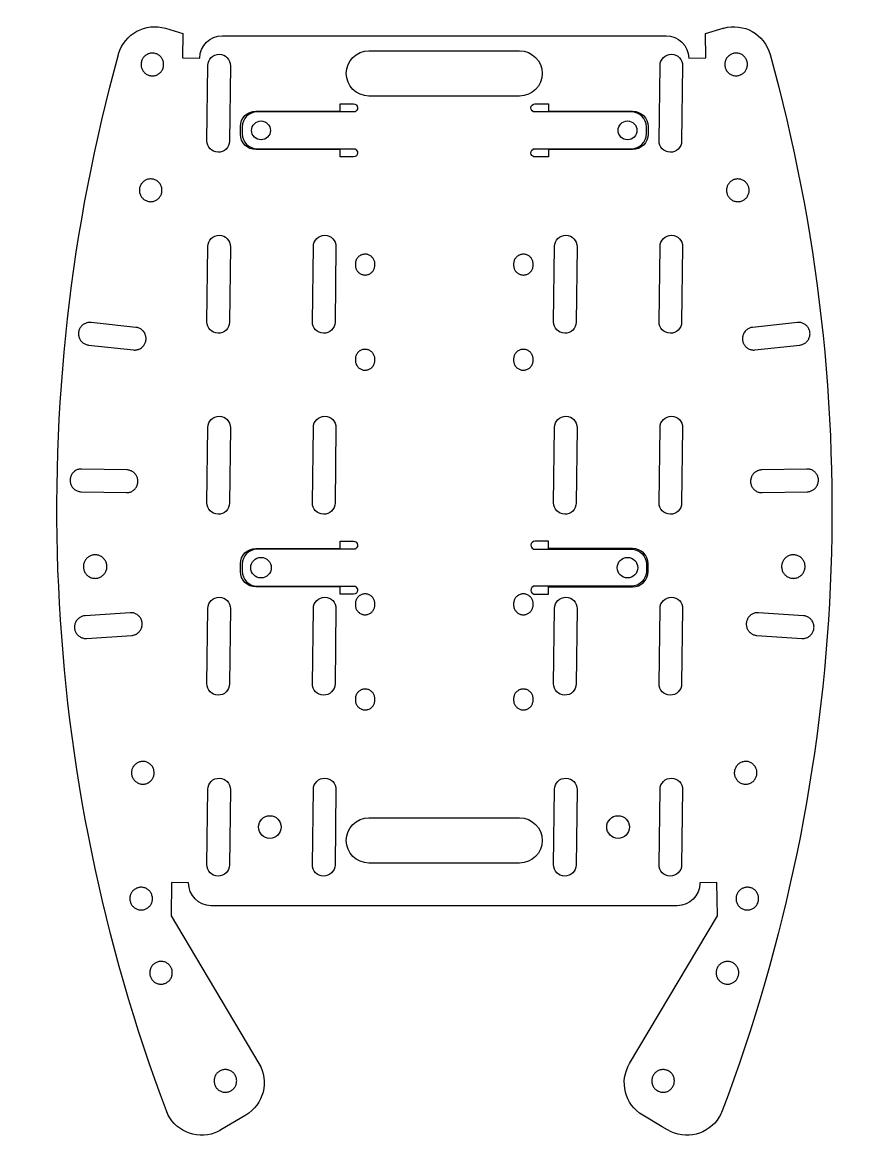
# Model space of a CAD drawing. Header units: inches. Extents: x 44 to 156, y -174 to -26.
import ezdxf

# ---------------------------------------------------------------- set-up
doc = ezdxf.new("R2010")
doc.units = ezdxf.units.IN
doc.header["$MEASUREMENT"] = 0
doc.layers.add('Layer 1', color=7, linetype='Continuous')

# ---------------------------------------------------------------- blocks, each defined once
blk = doc.blocks.new('block 2')
at = {"layer": 'Layer 1', "color": 28, "lineweight": 25, "true_color": 0x461111}
blk.add_open_spline([(124.31, -38.95), (123.62, -38.95), (123.06, -39.51), (123.06, -40.2), (123.06, -40.89), (123.62, -41.45), (124.31, -41.45), (125, -41.45), (125.56, -40.89), (125.56, -40.2), (125.56, -39.51), (125, -38.95), (124.31, -38.95)], degree=3, knots=[0, 0, 0, 0, 1, 1, 1, 2, 2, 2, 3, 3, 3, 4, 4, 4, 4], dxfattribs=at)
blk = doc.blocks.new('block 3')
at = {"layer": 'Layer 1', "color": 28, "lineweight": 25, "true_color": 0x461111}
blk.add_open_spline([(75.67, -38.95), (74.98, -38.95), (74.42, -39.51), (74.42, -40.2), (74.42, -40.89), (74.98, -41.45), (75.67, -41.45), (76.36, -41.45), (76.92, -40.89), (76.92, -40.2), (76.92, -39.51), (76.36, -38.95), (75.67, -38.95)], degree=3, knots=[0, 0, 0, 0, 1, 1, 1, 2, 2, 2, 3, 3, 3, 4, 4, 4, 4], dxfattribs=at)
blk = doc.blocks.new('block 4')
at = {"layer": 'Layer 1', "color": 28, "lineweight": 25, "true_color": 0x461111}
blk.add_open_spline([(76.84, -131.09), (76.01, -131.09), (75.34, -131.76), (75.34, -132.59), (75.34, -133.41), (76.01, -134.09), (76.84, -134.09), (77.67, -134.09), (78.34, -133.41), (78.34, -132.59), (78.34, -131.76), (77.67, -131.09), (76.84, -131.09)], degree=3, knots=[0, 0, 0, 0, 1, 1, 1, 2, 2, 2, 3, 3, 3, 4, 4, 4, 4], dxfattribs=at)
blk = doc.blocks.new('block 5')
at = {"layer": 'Layer 1', "color": 28, "lineweight": 25, "true_color": 0x461111}
blk.add_open_spline([(123.05, -131.09), (122.23, -131.09), (121.55, -131.76), (121.55, -132.59), (121.55, -133.41), (122.23, -134.09), (123.05, -134.09), (123.88, -134.09), (124.55, -133.41), (124.55, -132.59), (124.55, -131.76), (123.88, -131.09), (123.05, -131.09)], degree=3, knots=[0, 0, 0, 0, 1, 1, 1, 2, 2, 2, 3, 3, 3, 4, 4, 4, 4], dxfattribs=at)
blk = doc.blocks.new('block 6')
at = {"layer": 'Layer 1', "color": 28, "lineweight": 25, "true_color": 0x461111}
blk.add_open_spline([(75.67, -96.83), (74.91, -96.83), (74.3, -97.44), (74.3, -98.2), (74.3, -98.95), (74.91, -99.56), (75.67, -99.56), (76.42, -99.56), (77.03, -98.95), (77.03, -98.2), (77.03, -97.44), (76.42, -96.83), (75.67, -96.83)], degree=3, knots=[0, 0, 0, 0, 1, 1, 1, 2, 2, 2, 3, 3, 3, 4, 4, 4, 4], dxfattribs=at)
blk = doc.blocks.new('block 7')
at = {"layer": 'Layer 1', "color": 28, "lineweight": 25, "true_color": 0x461111}
blk.add_open_spline([(124.31, -96.83), (123.55, -96.83), (122.94, -97.44), (122.94, -98.2), (122.94, -98.95), (123.55, -99.56), (124.31, -99.56), (125.06, -99.56), (125.67, -98.95), (125.67, -98.2), (125.67, -97.44), (125.06, -96.83), (124.31, -96.83)], degree=3, knots=[0, 0, 0, 0, 1, 1, 1, 2, 2, 2, 3, 3, 3, 4, 4, 4, 4], dxfattribs=at)
blk = doc.blocks.new('block 8')
at = {"layer": 'Layer 1', "color": 28, "lineweight": 25, "true_color": 0x461111}
blk.add_open_spline([(128.49, -41.58), (128.48, -42.41), (129.14, -43.09), (129.97, -43.1), (130.79, -43.12), (131.48, -42.45), (131.49, -41.62), (131.49, -41.62), (131.62, -31.63), (131.62, -31.63), (131.63, -30.8), (130.97, -30.12), (130.14, -30.11), (129.31, -30.09), (128.63, -30.76), (128.62, -31.59), (128.62, -31.59), (128.49, -41.58), (128.49, -41.58)], degree=3, knots=[0, 0, 0, 0, 1, 1, 1, 2, 2, 2, 3, 3, 3, 4, 4, 4, 5, 5, 5, 6, 6, 6, 6], dxfattribs=at)
blk = doc.blocks.new('block 9')
at = {"layer": 'Layer 1', "color": 28, "lineweight": 25, "true_color": 0x461111}
blk.add_lwpolyline([(141.22, -69.32), (147.18, -68.67), (147.29, -68.66), (147.39, -68.64), (147.49, -68.61), (147.59, -68.57), (147.68, -68.53), (147.78, -68.48), (147.86, -68.42), (147.95, -68.36), (148.03, -68.3), (148.1, -68.22), (148.17, -68.14), (148.24, -68.06), (148.3, -67.97), (148.35, -67.88), (148.39, -67.79), (148.43, -67.69), (148.47, -67.59), (148.49, -67.49), (148.51, -67.38), (148.52, -67.27), (148.53, -67.16), (148.52, -67.05), (148.51, -66.94), (148.49, -66.84), (148.46, -66.73), (148.43, -66.63), (148.38, -66.53), (148.33, -66.43), (148.28, -66.34), (148.21, -66.25), (148.14, -66.17), (148.07, -66.09), (147.98, -66.02), (147.9, -65.95), (147.81, -65.89), (147.71, -65.84), (147.61, -65.79), (147.51, -65.75), (147.41, -65.72), (147.3, -65.69), (147.19, -65.68), (147.08, -65.67), (146.97, -65.67), (146.87, -65.68), (140.9, -66.32), (140.8, -66.34), (140.69, -66.36), (140.59, -66.39), (140.5, -66.43), (140.4, -66.47), (140.31, -66.52), (140.22, -66.57), (140.13, -66.63), (140.05, -66.7), (139.98, -66.78), (139.91, -66.85), (139.85, -66.94), (139.79, -67.02), (139.73, -67.11), (139.69, -67.21), (139.65, -67.3), (139.62, -67.4), (139.59, -67.51), (139.57, -67.62), (139.56, -67.73), (139.56, -67.84), (139.56, -67.94), (139.57, -68.05), (139.59, -68.16), (139.62, -68.27), (139.66, -68.37), (139.7, -68.47), (139.75, -68.57), (139.81, -68.66), (139.87, -68.75), (139.94, -68.83), (140.02, -68.91), (140.1, -68.98), (140.19, -69.05), (140.28, -69.11), (140.37, -69.16), (140.47, -69.21), (140.57, -69.25), (140.68, -69.28), (140.78, -69.3), (140.89, -69.32), (141, -69.33), (141.11, -69.33), (141.22, -69.32)], dxfattribs=at)
blk = doc.blocks.new('block 10')
at = {"layer": 'Layer 1', "color": 28, "lineweight": 25, "true_color": 0x461111}
blk.add_open_spline([(112.02, -43.71), (112.02, -43.71), (113.81, -43.71), (113.81, -43.71), (113.81, -43.71), (113.81, -42.75), (113.81, -42.75), (113.81, -42.75), (124.99, -42.75), (124.99, -42.75), (126.12, -42.75), (127.04, -41.83), (127.04, -40.7), (127.04, -40.7), (127.04, -39.7), (127.04, -39.7), (127.04, -38.56), (126.12, -37.65), (124.99, -37.65), (124.99, -37.65), (113.81, -37.65), (113.81, -37.65), (113.81, -37.65), (113.81, -36.68), (113.81, -36.68), (113.81, -36.68), (112.02, -36.68), (112.02, -36.68), (111.72, -36.68), (111.49, -36.92), (111.49, -37.22), (111.49, -37.42), (111.6, -37.6), (111.79, -37.69), (111.79, -37.69), (111.79, -37.75), (111.79, -37.75), (111.79, -37.75), (112.81, -37.75), (112.81, -37.75), (112.81, -37.75), (124.81, -37.75), (124.81, -37.75), (125.91, -37.75), (126.81, -38.64), (126.81, -39.75), (126.81, -39.75), (126.81, -40.65), (126.81, -40.65), (126.81, -41.75), (125.91, -42.65), (124.81, -42.65), (124.81, -42.65), (112.81, -42.65), (112.81, -42.65), (112.81, -42.65), (111.79, -42.65), (111.79, -42.65), (111.79, -42.65), (111.79, -42.7), (111.79, -42.7), (111.52, -42.83), (111.41, -43.14), (111.54, -43.41), (111.63, -43.59), (111.81, -43.71), (112.02, -43.71)], degree=3, knots=[0, 0, 0, 0, 1, 1, 1, 2, 2, 2, 3, 3, 3, 4, 4, 4, 5, 5, 5, 6, 6, 6, 7, 7, 7, 8, 8, 8, 9, 9, 9, 10, 10, 10, 11, 11, 11, 12, 12, 12, 13, 13, 13, 14, 14, 14, 15, 15, 15, 16, 16, 16, 17, 17, 17, 18, 18, 18, 19, 19, 19, 20, 20, 20, 21, 21, 21, 22, 22, 22, 22], dxfattribs=at)
blk = doc.blocks.new('block 11')
at = {"layer": 'Layer 1', "color": 28, "lineweight": 25, "true_color": 0x461111}
blk.add_open_spline([(128.49, -65.58), (128.48, -66.41), (129.14, -67.09), (129.97, -67.1), (130.79, -67.12), (131.48, -66.45), (131.49, -65.62), (131.49, -65.62), (131.62, -55.63), (131.62, -55.63), (131.63, -54.8), (130.97, -54.12), (130.14, -54.11), (129.31, -54.09), (128.63, -54.76), (128.62, -55.59), (128.62, -55.59), (128.49, -65.58), (128.49, -65.58)], degree=3, knots=[0, 0, 0, 0, 1, 1, 1, 2, 2, 2, 3, 3, 3, 4, 4, 4, 5, 5, 5, 6, 6, 6, 6], dxfattribs=at)
blk = doc.blocks.new('block 12')
at = {"layer": 'Layer 1', "color": 28, "lineweight": 25, "true_color": 0x461111}
blk.add_lwpolyline([(109.19, -58.07), (109.19, -58.17), (109.2, -58.27), (109.22, -58.37), (109.25, -58.46), (109.28, -58.56), (109.32, -58.65), (109.37, -58.74), (109.42, -58.82), (109.48, -58.9), (109.55, -58.98), (109.62, -59.05), (109.7, -59.11), (109.78, -59.17), (109.87, -59.22), (109.96, -59.27), (110.05, -59.3), (110.14, -59.33), (110.24, -59.36), (110.34, -59.37), (110.44, -59.38), (110.54, -59.38), (110.64, -59.37), (110.74, -59.36), (110.83, -59.33), (110.93, -59.3), (111.02, -59.26), (111.11, -59.22), (111.19, -59.17), (111.28, -59.11), (111.35, -59.05), (111.42, -58.98), (111.49, -58.9), (111.55, -58.82), (111.61, -58.74), (111.65, -58.65), (111.69, -58.56), (111.73, -58.46), (111.75, -58.36), (111.77, -58.26), (111.78, -58.16), (111.78, -58.06), (111.79, -57.96), (111.78, -57.86), (111.78, -57.76), (111.76, -57.66), (111.73, -57.56), (111.7, -57.47), (111.66, -57.37), (111.62, -57.28), (111.57, -57.2), (111.51, -57.11), (111.44, -57.04), (111.37, -56.97), (111.29, -56.9), (111.21, -56.84), (111.13, -56.79), (111.04, -56.74), (110.95, -56.7), (110.85, -56.67), (110.75, -56.64), (110.65, -56.63), (110.55, -56.62), (110.45, -56.62), (110.35, -56.62), (110.25, -56.64), (110.16, -56.66), (110.06, -56.69), (109.97, -56.73), (109.88, -56.77), (109.79, -56.82), (109.71, -56.88), (109.63, -56.94), (109.56, -57.01), (109.49, -57.09), (109.43, -57.17), (109.37, -57.25), (109.32, -57.34), (109.28, -57.43), (109.25, -57.53), (109.22, -57.63), (109.2, -57.73), (109.19, -57.83), (109.19, -57.93), (109.19, -58.07)], dxfattribs=at)
blk = doc.blocks.new('block 13')
at = {"layer": 'Layer 1', "color": 28, "lineweight": 25, "true_color": 0x461111}
blk.add_open_spline([(89.99, -35.65), (89.99, -35.65), (109.99, -35.65), (109.99, -35.65), (111.64, -35.65), (112.99, -34.3), (112.99, -32.65), (112.99, -30.99), (111.64, -29.65), (109.99, -29.65), (109.99, -29.65), (89.99, -29.65), (89.99, -29.65), (88.33, -29.65), (86.99, -30.99), (86.99, -32.65), (86.99, -34.3), (88.33, -35.65), (89.99, -35.65)], degree=3, knots=[0, 0, 0, 0, 1, 1, 1, 2, 2, 2, 3, 3, 3, 4, 4, 4, 5, 5, 5, 6, 6, 6, 6], dxfattribs=at)
blk = doc.blocks.new('block 14')
at = {"layer": 'Layer 1', "color": 28, "lineweight": 25, "true_color": 0x461111}
blk.add_open_spline([(114.49, -65.58), (114.48, -66.41), (115.14, -67.09), (115.97, -67.1), (116.79, -67.12), (117.48, -66.45), (117.49, -65.62), (117.49, -65.62), (117.62, -55.63), (117.62, -55.63), (117.63, -54.8), (116.97, -54.12), (116.14, -54.11), (115.31, -54.09), (114.63, -54.76), (114.62, -55.59), (114.62, -55.59), (114.49, -65.58), (114.49, -65.58)], degree=3, knots=[0, 0, 0, 0, 1, 1, 1, 2, 2, 2, 3, 3, 3, 4, 4, 4, 5, 5, 5, 6, 6, 6, 6], dxfattribs=at)
blk = doc.blocks.new('block 15')
at = {"layer": 'Layer 1', "color": 28, "lineweight": 25, "true_color": 0x461111}
blk.add_lwpolyline([(142.17, -88.24), (148.17, -88.12), (148.27, -88.12), (148.38, -88.1), (148.48, -88.08), (148.58, -88.05), (148.68, -88.02), (148.78, -87.98), (148.87, -87.93), (148.96, -87.88), (149.05, -87.81), (149.13, -87.75), (149.2, -87.68), (149.27, -87.6), (149.34, -87.52), (149.4, -87.43), (149.45, -87.34), (149.5, -87.25), (149.54, -87.15), (149.57, -87.05), (149.6, -86.94), (149.62, -86.84), (149.64, -86.73), (149.64, -86.62), (149.64, -86.51), (149.63, -86.4), (149.61, -86.29), (149.58, -86.19), (149.55, -86.09), (149.5, -85.98), (149.46, -85.89), (149.4, -85.79), (149.34, -85.7), (149.27, -85.62), (149.19, -85.54), (149.11, -85.47), (149.03, -85.4), (148.94, -85.34), (148.84, -85.28), (148.75, -85.24), (148.64, -85.19), (148.54, -85.16), (148.44, -85.14), (148.33, -85.12), (148.22, -85.11), (148.11, -85.11), (142.11, -85.23), (142.01, -85.24), (141.9, -85.25), (141.8, -85.27), (141.7, -85.3), (141.6, -85.33), (141.5, -85.37), (141.41, -85.42), (141.32, -85.48), (141.23, -85.54), (141.15, -85.6), (141.07, -85.68), (141, -85.75), (140.94, -85.83), (140.88, -85.92), (140.82, -86.01), (140.78, -86.11), (140.74, -86.2), (140.7, -86.3), (140.68, -86.41), (140.66, -86.51), (140.64, -86.62), (140.64, -86.73), (140.64, -86.84), (140.65, -86.95), (140.67, -87.06), (140.7, -87.16), (140.73, -87.27), (140.77, -87.37), (140.82, -87.46), (140.88, -87.56), (140.94, -87.65), (141.01, -87.73), (141.08, -87.81), (141.16, -87.88), (141.25, -87.95), (141.34, -88.01), (141.43, -88.07), (141.53, -88.12), (141.63, -88.16), (141.74, -88.19), (141.84, -88.21), (141.95, -88.23), (142.06, -88.24), (142.17, -88.24)], dxfattribs=at)
blk = doc.blocks.new('block 16')
at = {"layer": 'Layer 1', "color": 28, "lineweight": 25, "true_color": 0x461111}
blk.add_open_spline([(128.49, -89.58), (128.48, -90.41), (129.14, -91.09), (129.97, -91.1), (130.79, -91.12), (131.48, -90.45), (131.49, -89.62), (131.49, -89.62), (131.62, -79.63), (131.62, -79.63), (131.63, -78.8), (130.97, -78.12), (130.14, -78.11), (129.31, -78.09), (128.63, -78.76), (128.62, -79.59), (128.62, -79.59), (128.49, -89.58), (128.49, -89.58)], degree=3, knots=[0, 0, 0, 0, 1, 1, 1, 2, 2, 2, 3, 3, 3, 4, 4, 4, 5, 5, 5, 6, 6, 6, 6], dxfattribs=at)
blk = doc.blocks.new('block 17')
at = {"layer": 'Layer 1', "color": 28, "lineweight": 25, "true_color": 0x461111}
blk.add_open_spline([(72.94, -40.7), (72.94, -41.83), (73.85, -42.75), (74.99, -42.75), (74.99, -42.75), (86.17, -42.75), (86.17, -42.75), (86.17, -42.75), (86.17, -43.71), (86.17, -43.71), (86.17, -43.71), (87.96, -43.71), (87.96, -43.71), (88.25, -43.71), (88.49, -43.47), (88.49, -43.18), (88.49, -42.97), (88.37, -42.79), (88.19, -42.7), (88.19, -42.7), (88.19, -42.65), (88.19, -42.65), (88.19, -42.65), (87.17, -42.65), (87.17, -42.65), (87.17, -42.65), (75.17, -42.65), (75.17, -42.65), (74.06, -42.65), (73.17, -41.75), (73.17, -40.65), (73.17, -40.65), (73.17, -39.75), (73.17, -39.75), (73.17, -38.64), (74.06, -37.75), (75.17, -37.75), (75.17, -37.75), (87.17, -37.75), (87.17, -37.75), (87.17, -37.75), (88.19, -37.75), (88.19, -37.75), (88.19, -37.75), (88.19, -37.69), (88.19, -37.69), (88.45, -37.57), (88.56, -37.25), (88.43, -36.98), (88.34, -36.8), (88.16, -36.68), (87.96, -36.68), (87.96, -36.68), (86.17, -36.68), (86.17, -36.68), (86.17, -36.68), (86.17, -37.65), (86.17, -37.65), (86.17, -37.65), (74.99, -37.65), (74.99, -37.65), (73.85, -37.65), (72.94, -38.56), (72.94, -39.7), (72.94, -39.7), (72.94, -40.7), (72.94, -40.7)], degree=3, knots=[0, 0, 0, 0, 1, 1, 1, 2, 2, 2, 3, 3, 3, 4, 4, 4, 5, 5, 5, 6, 6, 6, 7, 7, 7, 8, 8, 8, 9, 9, 9, 10, 10, 10, 11, 11, 11, 12, 12, 12, 13, 13, 13, 14, 14, 14, 15, 15, 15, 16, 16, 16, 17, 17, 17, 18, 18, 18, 19, 19, 19, 20, 20, 20, 21, 21, 21, 22, 22, 22, 22], dxfattribs=at)
blk = doc.blocks.new('block 18')
at = {"layer": 'Layer 1', "color": 28, "lineweight": 25, "true_color": 0x461111}
blk.add_lwpolyline([(141.47, -107.18), (147.45, -107.58), (147.56, -107.58), (147.67, -107.58), (147.77, -107.57), (147.88, -107.55), (147.98, -107.52), (148.08, -107.49), (148.18, -107.45), (148.27, -107.4), (148.37, -107.34), (148.45, -107.28), (148.54, -107.22), (148.61, -107.14), (148.69, -107.07), (148.75, -106.98), (148.81, -106.89), (148.87, -106.8), (148.92, -106.71), (148.96, -106.61), (148.99, -106.51), (149.02, -106.4), (149.04, -106.3), (149.05, -106.19), (149.06, -106.08), (149.05, -105.97), (149.04, -105.87), (149.02, -105.76), (149, -105.66), (148.96, -105.55), (148.92, -105.45), (148.88, -105.36), (148.82, -105.26), (148.76, -105.17), (148.69, -105.09), (148.62, -105.01), (148.54, -104.94), (148.46, -104.87), (148.37, -104.81), (148.27, -104.75), (148.18, -104.7), (148.08, -104.66), (147.98, -104.63), (147.87, -104.6), (147.76, -104.58), (147.66, -104.57), (141.67, -104.17), (141.56, -104.17), (141.46, -104.17), (141.35, -104.18), (141.25, -104.2), (141.14, -104.23), (141.04, -104.26), (140.94, -104.3), (140.85, -104.35), (140.76, -104.41), (140.67, -104.47), (140.59, -104.53), (140.51, -104.61), (140.44, -104.69), (140.37, -104.77), (140.31, -104.86), (140.25, -104.95), (140.21, -105.04), (140.17, -105.14), (140.13, -105.24), (140.1, -105.35), (140.08, -105.45), (140.07, -105.56), (140.07, -105.67), (140.07, -105.78), (140.08, -105.88), (140.1, -105.99), (140.12, -106.09), (140.16, -106.2), (140.2, -106.3), (140.25, -106.39), (140.3, -106.49), (140.36, -106.58), (140.43, -106.66), (140.5, -106.74), (140.58, -106.81), (140.67, -106.88), (140.75, -106.94), (140.85, -107), (140.94, -107.05), (141.04, -107.09), (141.15, -107.12), (141.25, -107.15), (141.36, -107.17), (141.47, -107.18)], dxfattribs=at)
blk = doc.blocks.new('block 19')
at = {"layer": 'Layer 1', "color": 28, "lineweight": 25, "true_color": 0x461111}
blk.add_open_spline([(114.49, -89.58), (114.48, -90.41), (115.14, -91.09), (115.97, -91.1), (116.79, -91.12), (117.48, -90.45), (117.49, -89.62), (117.49, -89.62), (117.62, -79.63), (117.62, -79.63), (117.63, -78.8), (116.97, -78.12), (116.14, -78.11), (115.31, -78.09), (114.63, -78.76), (114.62, -79.59), (114.62, -79.59), (114.49, -89.58), (114.49, -89.58)], degree=3, knots=[0, 0, 0, 0, 1, 1, 1, 2, 2, 2, 3, 3, 3, 4, 4, 4, 5, 5, 5, 6, 6, 6, 6], dxfattribs=at)
blk = doc.blocks.new('block 20')
at = {"layer": 'Layer 1', "color": 28, "lineweight": 25, "true_color": 0x461111}
blk.add_open_spline([(68.49, -41.58), (68.48, -42.41), (69.14, -43.09), (69.97, -43.1), (70.79, -43.12), (71.48, -42.45), (71.49, -41.62), (71.49, -41.62), (71.62, -31.63), (71.62, -31.63), (71.63, -30.8), (70.97, -30.12), (70.14, -30.11), (69.31, -30.09), (68.63, -30.76), (68.62, -31.59), (68.62, -31.59), (68.49, -41.58), (68.49, -41.58)], degree=3, knots=[0, 0, 0, 0, 1, 1, 1, 2, 2, 2, 3, 3, 3, 4, 4, 4, 5, 5, 5, 6, 6, 6, 6], dxfattribs=at)
blk = doc.blocks.new('block 21')
at = {"layer": 'Layer 1', "color": 28, "lineweight": 25, "true_color": 0x461111}
blk.add_open_spline([(82.49, -65.58), (82.48, -66.41), (83.14, -67.09), (83.97, -67.1), (84.79, -67.12), (85.48, -66.45), (85.49, -65.62), (85.49, -65.62), (85.62, -55.63), (85.62, -55.63), (85.63, -54.8), (84.97, -54.12), (84.14, -54.11), (83.31, -54.09), (82.63, -54.76), (82.62, -55.59), (82.62, -55.59), (82.49, -65.58), (82.49, -65.58)], degree=3, knots=[0, 0, 0, 0, 1, 1, 1, 2, 2, 2, 3, 3, 3, 4, 4, 4, 5, 5, 5, 6, 6, 6, 6], dxfattribs=at)
blk = doc.blocks.new('block 22')
at = {"layer": 'Layer 1', "color": 28, "lineweight": 25, "true_color": 0x461111}
blk.add_open_spline([(112.02, -101.71), (111.81, -101.71), (111.63, -101.59), (111.54, -101.41), (111.41, -101.14), (111.52, -100.83), (111.79, -100.7), (111.79, -100.7), (111.79, -100.65), (111.79, -100.65), (111.79, -100.65), (112.81, -100.65), (112.81, -100.65), (112.81, -100.65), (124.81, -100.65), (124.81, -100.65), (125.91, -100.65), (126.81, -99.75), (126.81, -98.65), (126.81, -98.65), (126.81, -97.75), (126.81, -97.75), (126.81, -96.64), (125.91, -95.75), (124.81, -95.75), (124.81, -95.75), (112.81, -95.75), (112.81, -95.75), (112.81, -95.75), (111.79, -95.75), (111.79, -95.75), (111.79, -95.75), (111.79, -95.69), (111.79, -95.69), (111.6, -95.6), (111.49, -95.42), (111.49, -95.22), (111.49, -94.92), (111.72, -94.68), (112.02, -94.68), (112.02, -94.68), (113.81, -94.68), (113.81, -94.68), (113.81, -94.68), (113.81, -95.65), (113.81, -95.65), (113.81, -95.65), (124.99, -95.65), (124.99, -95.65), (126.12, -95.65), (127.04, -96.56), (127.04, -97.7), (127.04, -97.7), (127.04, -98.7), (127.04, -98.7), (127.04, -99.83), (126.12, -100.75), (124.99, -100.75), (124.99, -100.75), (113.81, -100.75), (113.81, -100.75), (113.81, -100.75), (113.81, -101.71), (113.81, -101.71), (113.81, -101.71), (112.02, -101.71), (112.02, -101.71)], degree=3, knots=[0, 0, 0, 0, 1, 1, 1, 2, 2, 2, 3, 3, 3, 4, 4, 4, 5, 5, 5, 6, 6, 6, 7, 7, 7, 8, 8, 8, 9, 9, 9, 10, 10, 10, 11, 11, 11, 12, 12, 12, 13, 13, 13, 14, 14, 14, 15, 15, 15, 16, 16, 16, 17, 17, 17, 18, 18, 18, 19, 19, 19, 20, 20, 20, 21, 21, 21, 22, 22, 22, 22], dxfattribs=at)
blk = doc.blocks.new('block 23')
at = {"layer": 'Layer 1', "color": 28, "lineweight": 25, "true_color": 0x461111}
blk.add_open_spline([(128.49, -113.58), (128.48, -114.41), (129.14, -115.09), (129.97, -115.1), (130.79, -115.12), (131.48, -114.45), (131.49, -113.62), (131.49, -113.62), (131.62, -103.63), (131.62, -103.63), (131.63, -102.8), (130.97, -102.12), (130.14, -102.11), (129.31, -102.09), (128.63, -102.76), (128.62, -103.59), (128.62, -103.59), (128.49, -113.58), (128.49, -113.58)], degree=3, knots=[0, 0, 0, 0, 1, 1, 1, 2, 2, 2, 3, 3, 3, 4, 4, 4, 5, 5, 5, 6, 6, 6, 6], dxfattribs=at)
blk = doc.blocks.new('block 24')
at = {"layer": 'Layer 1', "color": 28, "lineweight": 25, "true_color": 0x461111}
blk.add_open_spline([(68.49, -65.58), (68.48, -66.41), (69.14, -67.09), (69.97, -67.1), (70.79, -67.12), (71.48, -66.45), (71.49, -65.62), (71.49, -65.62), (71.62, -55.63), (71.62, -55.63), (71.63, -54.8), (70.97, -54.12), (70.14, -54.11), (69.31, -54.09), (68.63, -54.76), (68.62, -55.59), (68.62, -55.59), (68.49, -65.58), (68.49, -65.58)], degree=3, knots=[0, 0, 0, 0, 1, 1, 1, 2, 2, 2, 3, 3, 3, 4, 4, 4, 5, 5, 5, 6, 6, 6, 6], dxfattribs=at)
blk = doc.blocks.new('block 25')
at = {"layer": 'Layer 1', "color": 28, "lineweight": 25, "true_color": 0x461111}
blk.add_open_spline([(114.49, -113.58), (114.48, -114.41), (115.14, -115.09), (115.97, -115.1), (116.79, -115.12), (117.48, -114.45), (117.49, -113.62), (117.49, -113.62), (117.62, -103.63), (117.62, -103.63), (117.63, -102.8), (116.97, -102.12), (116.14, -102.11), (115.31, -102.09), (114.63, -102.76), (114.62, -103.59), (114.62, -103.59), (114.49, -113.58), (114.49, -113.58)], degree=3, knots=[0, 0, 0, 0, 1, 1, 1, 2, 2, 2, 3, 3, 3, 4, 4, 4, 5, 5, 5, 6, 6, 6, 6], dxfattribs=at)
blk = doc.blocks.new('block 26')
at = {"layer": 'Layer 1', "color": 28, "lineweight": 25, "true_color": 0x461111}
blk.add_open_spline([(82.49, -89.58), (82.48, -90.41), (83.14, -91.09), (83.97, -91.1), (84.79, -91.12), (85.48, -90.45), (85.49, -89.62), (85.49, -89.62), (85.62, -79.63), (85.62, -79.63), (85.63, -78.8), (84.97, -78.12), (84.14, -78.11), (83.31, -78.09), (82.63, -78.76), (82.62, -79.59), (82.62, -79.59), (82.49, -89.58), (82.49, -89.58)], degree=3, knots=[0, 0, 0, 0, 1, 1, 1, 2, 2, 2, 3, 3, 3, 4, 4, 4, 5, 5, 5, 6, 6, 6, 6], dxfattribs=at)
blk = doc.blocks.new('block 27')
at = {"layer": 'Layer 1', "color": 28, "lineweight": 25, "true_color": 0x461111}
blk.add_open_spline([(68.49, -89.58), (68.48, -90.41), (69.14, -91.09), (69.97, -91.1), (70.79, -91.12), (71.48, -90.45), (71.49, -89.62), (71.49, -89.62), (71.62, -79.63), (71.62, -79.63), (71.63, -78.8), (70.97, -78.12), (70.14, -78.11), (69.31, -78.09), (68.63, -78.76), (68.62, -79.59), (68.62, -79.59), (68.49, -89.58), (68.49, -89.58)], degree=3, knots=[0, 0, 0, 0, 1, 1, 1, 2, 2, 2, 3, 3, 3, 4, 4, 4, 5, 5, 5, 6, 6, 6, 6], dxfattribs=at)
blk = doc.blocks.new('block 28')
at = {"layer": 'Layer 1', "color": 28, "lineweight": 25, "true_color": 0x461111}
blk.add_open_spline([(128.49, -137.58), (128.48, -138.41), (129.14, -139.09), (129.97, -139.1), (130.79, -139.12), (131.48, -138.45), (131.49, -137.63), (131.49, -137.63), (131.62, -127.63), (131.62, -127.63), (131.63, -126.8), (130.97, -126.12), (130.14, -126.11), (129.31, -126.09), (128.63, -126.76), (128.62, -127.59), (128.62, -127.59), (128.49, -137.58), (128.49, -137.58)], degree=3, knots=[0, 0, 0, 0, 1, 1, 1, 2, 2, 2, 3, 3, 3, 4, 4, 4, 5, 5, 5, 6, 6, 6, 6], dxfattribs=at)
blk = doc.blocks.new('block 29')
at = {"layer": 'Layer 1', "color": 28, "lineweight": 25, "true_color": 0x461111}
blk.add_open_spline([(74.99, -100.75), (74.99, -100.75), (86.17, -100.75), (86.17, -100.75), (86.17, -100.75), (86.17, -101.71), (86.17, -101.71), (86.17, -101.71), (87.96, -101.71), (87.96, -101.71), (88.25, -101.71), (88.49, -101.47), (88.49, -101.18), (88.49, -100.97), (88.37, -100.79), (88.19, -100.7), (88.19, -100.7), (88.19, -100.65), (88.19, -100.65), (88.19, -100.65), (87.17, -100.65), (87.17, -100.65), (87.17, -100.65), (75.17, -100.65), (75.17, -100.65), (74.06, -100.65), (73.17, -99.75), (73.17, -98.65), (73.17, -98.65), (73.17, -97.75), (73.17, -97.75), (73.17, -96.64), (74.06, -95.75), (75.17, -95.75), (75.17, -95.75), (87.17, -95.75), (87.17, -95.75), (87.17, -95.75), (88.19, -95.75), (88.19, -95.75), (88.19, -95.75), (88.19, -95.69), (88.19, -95.69), (88.45, -95.57), (88.56, -95.25), (88.43, -94.98), (88.34, -94.8), (88.16, -94.68), (87.96, -94.68), (87.96, -94.68), (86.17, -94.68), (86.17, -94.68), (86.17, -94.68), (86.17, -95.65), (86.17, -95.65), (86.17, -95.65), (74.99, -95.65), (74.99, -95.65), (73.85, -95.65), (72.94, -96.56), (72.94, -97.7), (72.94, -97.7), (72.94, -98.7), (72.94, -98.7), (72.94, -99.83), (73.85, -100.75), (74.99, -100.75)], degree=3, knots=[0, 0, 0, 0, 1, 1, 1, 2, 2, 2, 3, 3, 3, 4, 4, 4, 5, 5, 5, 6, 6, 6, 7, 7, 7, 8, 8, 8, 9, 9, 9, 10, 10, 10, 11, 11, 11, 12, 12, 12, 13, 13, 13, 14, 14, 14, 15, 15, 15, 16, 16, 16, 17, 17, 17, 18, 18, 18, 19, 19, 19, 20, 20, 20, 21, 21, 21, 22, 22, 22, 22], dxfattribs=at)
blk = doc.blocks.new('block 30')
at = {"layer": 'Layer 1', "color": 28, "lineweight": 25, "true_color": 0x461111}
blk.add_open_spline([(82.49, -113.58), (82.48, -114.41), (83.14, -115.09), (83.97, -115.1), (84.79, -115.12), (85.48, -114.45), (85.49, -113.62), (85.49, -113.62), (85.62, -103.63), (85.62, -103.63), (85.63, -102.8), (84.97, -102.12), (84.14, -102.11), (83.31, -102.09), (82.63, -102.76), (82.62, -103.59), (82.62, -103.59), (82.49, -113.58), (82.49, -113.58)], degree=3, knots=[0, 0, 0, 0, 1, 1, 1, 2, 2, 2, 3, 3, 3, 4, 4, 4, 5, 5, 5, 6, 6, 6, 6], dxfattribs=at)
blk = doc.blocks.new('block 31')
at = {"layer": 'Layer 1', "color": 28, "lineweight": 25, "true_color": 0x461111}
blk.add_open_spline([(114.49, -137.58), (114.48, -138.41), (115.14, -139.09), (115.97, -139.1), (116.79, -139.12), (117.48, -138.45), (117.49, -137.63), (117.49, -137.63), (117.62, -127.63), (117.62, -127.63), (117.63, -126.8), (116.97, -126.12), (116.14, -126.11), (115.31, -126.09), (114.63, -126.76), (114.62, -127.59), (114.62, -127.59), (114.49, -137.58), (114.49, -137.58)], degree=3, knots=[0, 0, 0, 0, 1, 1, 1, 2, 2, 2, 3, 3, 3, 4, 4, 4, 5, 5, 5, 6, 6, 6, 6], dxfattribs=at)
blk = doc.blocks.new('block 32')
at = {"layer": 'Layer 1', "color": 28, "lineweight": 25, "true_color": 0x461111}
blk.add_open_spline([(68.49, -113.58), (68.48, -114.41), (69.14, -115.09), (69.97, -115.1), (70.79, -115.12), (71.48, -114.45), (71.49, -113.62), (71.49, -113.62), (71.62, -103.63), (71.62, -103.63), (71.63, -102.8), (70.97, -102.12), (70.14, -102.11), (69.31, -102.09), (68.63, -102.76), (68.62, -103.59), (68.62, -103.59), (68.49, -113.58), (68.49, -113.58)], degree=3, knots=[0, 0, 0, 0, 1, 1, 1, 2, 2, 2, 3, 3, 3, 4, 4, 4, 5, 5, 5, 6, 6, 6, 6], dxfattribs=at)
blk = doc.blocks.new('block 33')
at = {"layer": 'Layer 1', "color": 28, "lineweight": 25, "true_color": 0x461111}
blk.add_open_spline([(89.99, -137.37), (89.99, -137.37), (109.99, -137.37), (109.99, -137.37), (111.64, -137.37), (112.99, -136.03), (112.99, -134.37), (112.99, -132.71), (111.64, -131.37), (109.99, -131.37), (109.99, -131.37), (89.99, -131.37), (89.99, -131.37), (88.33, -131.37), (86.99, -132.71), (86.99, -134.37), (86.99, -136.03), (88.33, -137.37), (89.99, -137.37)], degree=3, knots=[0, 0, 0, 0, 1, 1, 1, 2, 2, 2, 3, 3, 3, 4, 4, 4, 5, 5, 5, 6, 6, 6, 6], dxfattribs=at)
blk = doc.blocks.new('block 34')
at = {"layer": 'Layer 1', "color": 28, "lineweight": 25, "true_color": 0x461111}
blk.add_open_spline([(82.49, -137.58), (82.48, -138.41), (83.14, -139.09), (83.97, -139.1), (84.79, -139.12), (85.48, -138.45), (85.49, -137.63), (85.49, -137.63), (85.62, -127.63), (85.62, -127.63), (85.63, -126.8), (84.97, -126.12), (84.14, -126.11), (83.31, -126.09), (82.63, -126.76), (82.62, -127.59), (82.62, -127.59), (82.49, -137.58), (82.49, -137.58)], degree=3, knots=[0, 0, 0, 0, 1, 1, 1, 2, 2, 2, 3, 3, 3, 4, 4, 4, 5, 5, 5, 6, 6, 6, 6], dxfattribs=at)
blk = doc.blocks.new('block 35')
at = {"layer": 'Layer 1', "color": 28, "lineweight": 25, "true_color": 0x461111}
blk.add_open_spline([(68.49, -137.58), (68.48, -138.41), (69.14, -139.09), (69.97, -139.1), (70.79, -139.12), (71.48, -138.45), (71.49, -137.63), (71.49, -137.63), (71.62, -127.63), (71.62, -127.63), (71.63, -126.8), (70.97, -126.12), (70.14, -126.11), (69.31, -126.09), (68.63, -126.76), (68.62, -127.59), (68.62, -127.59), (68.49, -137.58), (68.49, -137.58)], degree=3, knots=[0, 0, 0, 0, 1, 1, 1, 2, 2, 2, 3, 3, 3, 4, 4, 4, 5, 5, 5, 6, 6, 6, 6], dxfattribs=at)
blk = doc.blocks.new('block 36')
at = {"layer": 'Layer 1', "color": 28, "lineweight": 25, "true_color": 0x461111}
blk.add_open_spline([(63.11, -170.23), (64.09, -172.81), (66.97, -174.12), (69.56, -173.15), (69.83, -173.04), (70.1, -172.91), (70.35, -172.76), (70.35, -172.76), (73.65, -170.8), (73.65, -170.8), (76.02, -169.39), (76.8, -166.32), (75.39, -163.94), (75.39, -163.94), (63.73, -144.38), (63.73, -144.38), (63.73, -144.38), (63.79, -139.96), (63.79, -139.96), (63.79, -139.96), (66.07, -139.99), (66.07, -139.99), (66.05, -141.64), (67.37, -143.01), (69.03, -143.03), (69.04, -143.03), (69.06, -143.03), (69.07, -143.03), (69.07, -143.03), (130.9, -143.03), (130.9, -143.03), (132.56, -143.03), (133.9, -141.68), (133.9, -140.03), (133.9, -140.01), (133.9, -140), (133.9, -139.99), (133.9, -139.99), (136.18, -139.96), (136.18, -139.96), (136.18, -139.96), (136.24, -144.38), (136.24, -144.38), (136.24, -144.38), (124.59, -163.94), (124.59, -163.94), (123.17, -166.32), (123.95, -169.39), (126.32, -170.8), (126.32, -170.8), (128.9, -172.33), (128.9, -172.33), (128.9, -172.33), (129.63, -172.77), (129.63, -172.77), (132, -174.18), (135.07, -173.4), (136.48, -171.03), (136.63, -170.78), (136.76, -170.51), (136.86, -170.24), (153.81, -125.39), (156.04, -76.31), (143.22, -30.12), (142.48, -27.45), (139.73, -25.9), (137.07, -26.63), (137.04, -26.64), (137.01, -26.65), (136.98, -26.66), (136.98, -26.66), (134.67, -27.35), (134.67, -27.35), (134.67, -27.35), (134.71, -30.58), (134.71, -30.58), (134.71, -30.58), (132.43, -30.61), (132.43, -30.61), (132.41, -28.97), (131.07, -27.65), (129.43, -27.65), (129.43, -27.65), (70.54, -27.65), (70.54, -27.65), (68.9, -27.65), (67.56, -28.97), (67.54, -30.61), (67.54, -30.61), (65.26, -30.58), (65.26, -30.58), (65.26, -30.58), (65.3, -27.35), (65.3, -27.35), (65.3, -27.35), (63, -26.66), (63, -26.66), (60.35, -25.87), (57.57, -27.38), (56.78, -30.03), (56.77, -30.06), (56.76, -30.09), (56.76, -30.12), (44, -76.32), (46.23, -125.38), (63.11, -170.23)], degree=3, knots=[0, 0, 0, 0, 1, 1, 1, 2, 2, 2, 3, 3, 3, 4, 4, 4, 5, 5, 5, 6, 6, 6, 7, 7, 7, 8, 8, 8, 9, 9, 9, 10, 10, 10, 11, 11, 11, 12, 12, 12, 13, 13, 13, 14, 14, 14, 15, 15, 15, 16, 16, 16, 17, 17, 17, 18, 18, 18, 19, 19, 19, 20, 20, 20, 21, 21, 21, 22, 22, 22, 23, 23, 23, 24, 24, 24, 25, 25, 25, 26, 26, 26, 27, 27, 27, 28, 28, 28, 29, 29, 29, 30, 30, 30, 31, 31, 31, 32, 32, 32, 33, 33, 33, 34, 34, 34, 35, 35, 35, 35], dxfattribs=at)
blk = doc.blocks.new('block 37')
at = {"layer": 'Layer 1', "color": 28, "lineweight": 25, "true_color": 0x461111}
blk.add_lwpolyline([(140.18, -31.81), (140.2, -31.71), (140.22, -31.6), (140.22, -31.49), (140.22, -31.38), (140.21, -31.28), (140.2, -31.17), (140.17, -31.06), (140.14, -30.96), (140.1, -30.86), (140.05, -30.76), (140, -30.67), (139.94, -30.58), (139.88, -30.49), (139.8, -30.41), (139.73, -30.34), (139.64, -30.27), (139.55, -30.2), (139.46, -30.15), (139.37, -30.1), (139.27, -30.05), (139.17, -30.02), (139.06, -29.99), (138.96, -29.97), (138.85, -29.96), (138.74, -29.95), (138.63, -29.95), (138.52, -29.97), (138.42, -29.98), (138.31, -30.01), (138.21, -30.04), (138.11, -30.08), (138.01, -30.13), (137.92, -30.19), (137.83, -30.25), (137.75, -30.31), (137.67, -30.39), (137.59, -30.47), (137.52, -30.55), (137.46, -30.64), (137.41, -30.73), (137.36, -30.83), (137.32, -30.93), (137.28, -31.03), (137.26, -31.14), (137.24, -31.24), (137.22, -31.35), (137.22, -31.46), (137.22, -31.57), (137.23, -31.68), (137.25, -31.79), (137.28, -31.89), (137.32, -32), (137.36, -32.1), (137.41, -32.19), (137.46, -32.29), (137.53, -32.38), (137.6, -32.46), (137.67, -32.54), (137.75, -32.61), (137.84, -32.68), (137.93, -32.74), (138.02, -32.8), (138.12, -32.84), (138.22, -32.88), (138.33, -32.91), (138.43, -32.94), (138.54, -32.96), (138.65, -32.96), (138.76, -32.97), (138.87, -32.96), (138.98, -32.94), (139.08, -32.92), (139.19, -32.89), (139.29, -32.85), (139.39, -32.81), (139.49, -32.75), (139.58, -32.7), (139.67, -32.63), (139.75, -32.56), (139.82, -32.48), (139.9, -32.4), (139.96, -32.31), (140.02, -32.22), (140.07, -32.12), (140.11, -32.02), (140.15, -31.92), (140.18, -31.81)], dxfattribs=at)
blk = doc.blocks.new('block 38')
at = {"layer": 'Layer 1', "color": 28, "lineweight": 25, "true_color": 0x461111}
blk.add_lwpolyline([(140.4, -48.5), (140.43, -48.4), (140.44, -48.29), (140.45, -48.18), (140.45, -48.07), (140.44, -47.97), (140.42, -47.86), (140.4, -47.75), (140.36, -47.65), (140.33, -47.55), (140.28, -47.45), (140.23, -47.36), (140.17, -47.27), (140.1, -47.18), (140.03, -47.1), (139.95, -47.03), (139.87, -46.96), (139.78, -46.89), (139.69, -46.84), (139.59, -46.79), (139.49, -46.74), (139.39, -46.71), (139.29, -46.68), (139.18, -46.66), (139.07, -46.65), (138.96, -46.64), (138.86, -46.64), (138.75, -46.66), (138.64, -46.67), (138.54, -46.7), (138.43, -46.73), (138.33, -46.77), (138.24, -46.82), (138.14, -46.88), (138.05, -46.94), (137.97, -47), (137.89, -47.08), (137.82, -47.16), (137.75, -47.24), (137.69, -47.33), (137.63, -47.42), (137.58, -47.52), (137.54, -47.62), (137.51, -47.72), (137.48, -47.83), (137.46, -47.93), (137.45, -48.04), (137.44, -48.15), (137.45, -48.26), (137.46, -48.37), (137.48, -48.48), (137.51, -48.58), (137.54, -48.69), (137.58, -48.79), (137.63, -48.88), (137.69, -48.98), (137.75, -49.07), (137.82, -49.15), (137.9, -49.23), (137.98, -49.3), (138.06, -49.37), (138.15, -49.43), (138.25, -49.48), (138.35, -49.53), (138.45, -49.57), (138.55, -49.6), (138.66, -49.63), (138.77, -49.65), (138.88, -49.65), (138.98, -49.66), (139.09, -49.65), (139.2, -49.63), (139.31, -49.61), (139.41, -49.58), (139.52, -49.54), (139.62, -49.5), (139.71, -49.44), (139.8, -49.39), (139.89, -49.32), (139.97, -49.25), (140.05, -49.17), (140.12, -49.09), (140.18, -49), (140.24, -48.91), (140.29, -48.81), (140.34, -48.71), (140.37, -48.61), (140.4, -48.5)], dxfattribs=at)
blk = doc.blocks.new('block 39')
at = {"layer": 'Layer 1', "color": 28, "lineweight": 25, "true_color": 0x461111}
blk.add_lwpolyline([(147.74, -97.43), (147.7, -97.33), (147.65, -97.24), (147.59, -97.15), (147.52, -97.06), (147.45, -96.98), (147.38, -96.9), (147.29, -96.83), (147.21, -96.77), (147.12, -96.71), (147.02, -96.66), (146.93, -96.61), (146.83, -96.57), (146.72, -96.54), (146.62, -96.52), (146.51, -96.5), (146.41, -96.49), (146.3, -96.49), (146.19, -96.49), (146.09, -96.5), (145.98, -96.52), (145.88, -96.55), (145.77, -96.58), (145.67, -96.63), (145.58, -96.67), (145.49, -96.73), (145.4, -96.79), (145.31, -96.86), (145.23, -96.93), (145.15, -97.01), (145.08, -97.1), (145.02, -97.19), (144.96, -97.28), (144.91, -97.38), (144.86, -97.48), (144.83, -97.59), (144.8, -97.7), (144.78, -97.81), (144.76, -97.92), (144.76, -98.03), (144.76, -98.14), (144.77, -98.25), (144.79, -98.36), (144.81, -98.47), (144.85, -98.57), (144.89, -98.68), (144.94, -98.78), (144.99, -98.87), (145.05, -98.96), (145.12, -99.05), (145.2, -99.13), (145.28, -99.21), (145.36, -99.28), (145.45, -99.35), (145.55, -99.4), (145.65, -99.46), (145.75, -99.5), (145.85, -99.54), (145.96, -99.57), (146.07, -99.59), (146.18, -99.6), (146.29, -99.61), (146.4, -99.6), (146.51, -99.59), (146.62, -99.58), (146.73, -99.55), (146.84, -99.52), (146.94, -99.48), (147.04, -99.43), (147.14, -99.37), (147.23, -99.31), (147.32, -99.24), (147.4, -99.17), (147.48, -99.09), (147.55, -99), (147.61, -98.91), (147.67, -98.82), (147.72, -98.72), (147.77, -98.62), (147.8, -98.51), (147.83, -98.41), (147.85, -98.3), (147.87, -98.19), (147.87, -98.08), (147.87, -97.96), (147.86, -97.85), (147.84, -97.74), (147.82, -97.64), (147.78, -97.53), (147.74, -97.43)], dxfattribs=at)
blk = doc.blocks.new('block 40')
at = {"layer": 'Layer 1', "color": 28, "lineweight": 25, "true_color": 0x461111}
blk.add_lwpolyline([(109.19, -70.69), (109.19, -70.79), (109.2, -70.89), (109.22, -70.98), (109.25, -71.08), (109.28, -71.18), (109.32, -71.27), (109.37, -71.36), (109.42, -71.44), (109.48, -71.52), (109.55, -71.6), (109.62, -71.67), (109.7, -71.73), (109.78, -71.79), (109.87, -71.84), (109.95, -71.88), (110.05, -71.92), (110.14, -71.95), (110.24, -71.98), (110.34, -71.99), (110.44, -72), (110.54, -72), (110.64, -71.99), (110.73, -71.97), (110.83, -71.95), (110.93, -71.92), (111.02, -71.88), (111.11, -71.84), (111.19, -71.79), (111.28, -71.73), (111.35, -71.67), (111.42, -71.6), (111.49, -71.52), (111.55, -71.44), (111.6, -71.36), (111.65, -71.27), (111.69, -71.18), (111.73, -71.08), (111.75, -70.98), (111.77, -70.89), (111.78, -70.79), (111.78, -70.68), (111.79, -70.58), (111.78, -70.48), (111.78, -70.38), (111.76, -70.28), (111.73, -70.18), (111.7, -70.09), (111.66, -69.99), (111.62, -69.9), (111.57, -69.82), (111.51, -69.73), (111.44, -69.66), (111.37, -69.59), (111.29, -69.52), (111.21, -69.46), (111.13, -69.41), (111.04, -69.36), (110.95, -69.32), (110.85, -69.29), (110.75, -69.26), (110.65, -69.25), (110.55, -69.24), (110.45, -69.24), (110.35, -69.24), (110.25, -69.26), (110.16, -69.28), (110.06, -69.31), (109.97, -69.35), (109.88, -69.39), (109.79, -69.44), (109.71, -69.5), (109.63, -69.56), (109.56, -69.63), (109.49, -69.71), (109.43, -69.79), (109.37, -69.87), (109.32, -69.96), (109.28, -70.05), (109.25, -70.15), (109.22, -70.25), (109.2, -70.35), (109.19, -70.45), (109.19, -70.55), (109.19, -70.69)], dxfattribs=at)
blk = doc.blocks.new('block 41')
at = {"layer": 'Layer 1', "color": 28, "lineweight": 25, "true_color": 0x461111}
blk.add_lwpolyline([(88.19, -58.07), (88.19, -58.17), (88.2, -58.27), (88.22, -58.37), (88.25, -58.46), (88.28, -58.56), (88.32, -58.65), (88.37, -58.74), (88.42, -58.82), (88.48, -58.9), (88.55, -58.98), (88.62, -59.05), (88.7, -59.11), (88.78, -59.17), (88.87, -59.22), (88.95, -59.26), (89.05, -59.3), (89.14, -59.33), (89.24, -59.36), (89.34, -59.37), (89.44, -59.38), (89.54, -59.38), (89.64, -59.37), (89.73, -59.36), (89.83, -59.33), (89.93, -59.3), (90.02, -59.26), (90.11, -59.22), (90.19, -59.17), (90.28, -59.11), (90.35, -59.05), (90.42, -58.98), (90.49, -58.9), (90.55, -58.82), (90.6, -58.74), (90.65, -58.65), (90.69, -58.56), (90.73, -58.46), (90.75, -58.36), (90.77, -58.27), (90.78, -58.17), (90.78, -58.07), (90.79, -57.96), (90.78, -57.86), (90.78, -57.76), (90.76, -57.66), (90.73, -57.56), (90.7, -57.47), (90.66, -57.37), (90.62, -57.28), (90.57, -57.2), (90.51, -57.11), (90.44, -57.04), (90.37, -56.97), (90.29, -56.9), (90.21, -56.84), (90.13, -56.79), (90.04, -56.74), (89.95, -56.7), (89.85, -56.67), (89.75, -56.64), (89.65, -56.63), (89.55, -56.62), (89.45, -56.62), (89.35, -56.62), (89.25, -56.64), (89.16, -56.66), (89.06, -56.69), (88.97, -56.73), (88.88, -56.77), (88.79, -56.82), (88.71, -56.88), (88.63, -56.94), (88.56, -57.01), (88.49, -57.09), (88.43, -57.17), (88.37, -57.25), (88.32, -57.34), (88.28, -57.43), (88.25, -57.53), (88.22, -57.63), (88.2, -57.73), (88.19, -57.83), (88.19, -57.93), (88.19, -58.07)], dxfattribs=at)
blk = doc.blocks.new('block 42')
at = {"layer": 'Layer 1', "color": 28, "lineweight": 25, "true_color": 0x461111}
blk.add_lwpolyline([(59.78, -31.77), (59.81, -31.88), (59.84, -31.98), (59.88, -32.08), (59.93, -32.18), (59.99, -32.27), (60.05, -32.36), (60.12, -32.44), (60.19, -32.52), (60.27, -32.6), (60.35, -32.67), (60.44, -32.73), (60.54, -32.78), (60.63, -32.83), (60.73, -32.87), (60.84, -32.91), (60.94, -32.93), (61.05, -32.95), (61.16, -32.96), (61.26, -32.97), (61.37, -32.96), (61.48, -32.95), (61.59, -32.93), (61.69, -32.9), (61.79, -32.87), (61.89, -32.82), (61.99, -32.77), (62.08, -32.72), (62.17, -32.65), (62.25, -32.58), (62.33, -32.51), (62.4, -32.43), (62.47, -32.34), (62.53, -32.25), (62.58, -32.16), (62.63, -32.06), (62.67, -31.96), (62.7, -31.86), (62.73, -31.75), (62.74, -31.64), (62.75, -31.54), (62.75, -31.43), (62.75, -31.32), (62.73, -31.21), (62.71, -31.11), (62.68, -31), (62.64, -30.9), (62.6, -30.8), (62.55, -30.7), (62.49, -30.61), (62.43, -30.52), (62.36, -30.44), (62.28, -30.36), (62.2, -30.29), (62.11, -30.22), (62.02, -30.16), (61.92, -30.11), (61.83, -30.07), (61.72, -30.03), (61.62, -30), (61.51, -29.98), (61.4, -29.96), (61.3, -29.95), (61.19, -29.95), (61.08, -29.96), (60.97, -29.98), (60.86, -30), (60.76, -30.03), (60.66, -30.07), (60.56, -30.12), (60.47, -30.17), (60.38, -30.23), (60.29, -30.3), (60.21, -30.37), (60.13, -30.45), (60.06, -30.54), (60, -30.62), (59.94, -30.72), (59.89, -30.81), (59.85, -30.91), (59.81, -31.02), (59.79, -31.12), (59.77, -31.23), (59.75, -31.34), (59.75, -31.45), (59.75, -31.55), (59.76, -31.66), (59.78, -31.77)], dxfattribs=at)
blk = doc.blocks.new('block 43')
at = {"layer": 'Layer 1', "color": 28, "lineweight": 25, "true_color": 0x461111}
blk.add_lwpolyline([(88.19, -70.69), (88.19, -70.79), (88.2, -70.89), (88.22, -70.98), (88.25, -71.08), (88.28, -71.18), (88.32, -71.27), (88.37, -71.36), (88.42, -71.44), (88.48, -71.52), (88.55, -71.6), (88.62, -71.67), (88.7, -71.73), (88.78, -71.79), (88.87, -71.84), (88.95, -71.88), (89.05, -71.92), (89.14, -71.95), (89.24, -71.98), (89.34, -71.99), (89.44, -72), (89.54, -72), (89.64, -71.99), (89.73, -71.97), (89.83, -71.95), (89.93, -71.92), (90.02, -71.88), (90.11, -71.84), (90.19, -71.79), (90.28, -71.73), (90.35, -71.67), (90.42, -71.6), (90.49, -71.52), (90.55, -71.44), (90.6, -71.36), (90.65, -71.27), (90.69, -71.18), (90.73, -71.08), (90.75, -70.98), (90.77, -70.89), (90.78, -70.79), (90.78, -70.68), (90.79, -70.58), (90.78, -70.48), (90.78, -70.38), (90.76, -70.28), (90.73, -70.18), (90.7, -70.09), (90.66, -69.99), (90.62, -69.9), (90.57, -69.82), (90.51, -69.73), (90.44, -69.66), (90.37, -69.59), (90.29, -69.52), (90.21, -69.46), (90.13, -69.41), (90.04, -69.36), (89.95, -69.32), (89.85, -69.29), (89.75, -69.26), (89.65, -69.25), (89.55, -69.24), (89.45, -69.24), (89.35, -69.24), (89.25, -69.26), (89.16, -69.28), (89.06, -69.31), (88.97, -69.35), (88.88, -69.39), (88.79, -69.44), (88.71, -69.5), (88.63, -69.56), (88.56, -69.63), (88.49, -69.71), (88.43, -69.79), (88.37, -69.87), (88.32, -69.96), (88.28, -70.05), (88.25, -70.15), (88.22, -70.25), (88.2, -70.35), (88.19, -70.45), (88.19, -70.55), (88.19, -70.69)], dxfattribs=at)
blk = doc.blocks.new('block 44')
at = {"layer": 'Layer 1', "color": 28, "lineweight": 25, "true_color": 0x461111}
blk.add_lwpolyline([(59.56, -48.46), (59.59, -48.57), (59.62, -48.67), (59.66, -48.77), (59.71, -48.87), (59.76, -48.96), (59.82, -49.05), (59.89, -49.13), (59.97, -49.21), (60.04, -49.29), (60.13, -49.36), (60.22, -49.42), (60.31, -49.47), (60.41, -49.52), (60.51, -49.56), (60.61, -49.6), (60.72, -49.62), (60.82, -49.64), (60.93, -49.65), (61.04, -49.66), (61.15, -49.65), (61.26, -49.64), (61.36, -49.62), (61.47, -49.59), (61.57, -49.56), (61.67, -49.51), (61.76, -49.46), (61.86, -49.41), (61.95, -49.34), (62.03, -49.27), (62.11, -49.2), (62.18, -49.12), (62.25, -49.03), (62.31, -48.94), (62.36, -48.85), (62.41, -48.75), (62.45, -48.65), (62.48, -48.55), (62.5, -48.44), (62.52, -48.33), (62.53, -48.23), (62.53, -48.12), (62.52, -48.01), (62.51, -47.9), (62.49, -47.8), (62.46, -47.69), (62.42, -47.59), (62.38, -47.49), (62.32, -47.39), (62.27, -47.3), (62.2, -47.21), (62.13, -47.13), (62.06, -47.05), (61.97, -46.98), (61.89, -46.91), (61.8, -46.85), (61.7, -46.8), (61.6, -46.76), (61.5, -46.72), (61.39, -46.69), (61.29, -46.67), (61.18, -46.65), (61.07, -46.64), (60.96, -46.64), (60.85, -46.65), (60.75, -46.67), (60.64, -46.69), (60.54, -46.72), (60.43, -46.76), (60.34, -46.81), (60.24, -46.86), (60.15, -46.92), (60.06, -46.99), (59.98, -47.06), (59.91, -47.14), (59.84, -47.23), (59.78, -47.31), (59.72, -47.41), (59.67, -47.5), (59.63, -47.6), (59.59, -47.71), (59.56, -47.81), (59.54, -47.92), (59.53, -48.03), (59.53, -48.14), (59.53, -48.24), (59.54, -48.35), (59.56, -48.46)], dxfattribs=at)
blk = doc.blocks.new('block 45')
at = {"layer": 'Layer 1', "color": 28, "lineweight": 25, "true_color": 0x461111}
blk.add_lwpolyline([(109.19, -102.99), (109.19, -103.09), (109.19, -103.19), (109.2, -103.29), (109.21, -103.39), (109.24, -103.49), (109.27, -103.59), (109.31, -103.68), (109.35, -103.77), (109.41, -103.86), (109.47, -103.94), (109.53, -104.02), (109.6, -104.09), (109.68, -104.16), (109.76, -104.22), (109.85, -104.27), (109.94, -104.32), (110.03, -104.35), (110.12, -104.39), (110.22, -104.41), (110.32, -104.43), (110.42, -104.44), (110.52, -104.44), (110.62, -104.43), (110.72, -104.42), (110.82, -104.4), (110.91, -104.37), (111.01, -104.33), (111.1, -104.29), (111.18, -104.23), (111.27, -104.18), (111.34, -104.11), (111.42, -104.04), (111.48, -103.97), (111.55, -103.89), (111.6, -103.8), (111.65, -103.71), (111.69, -103.62), (111.72, -103.53), (111.75, -103.43), (111.77, -103.33), (111.78, -103.23), (111.79, -103.13), (111.79, -102.99), (111.78, -102.89), (111.77, -102.79), (111.75, -102.69), (111.73, -102.59), (111.69, -102.5), (111.65, -102.41), (111.6, -102.32), (111.55, -102.23), (111.49, -102.15), (111.42, -102.08), (111.35, -102.01), (111.27, -101.94), (111.19, -101.89), (111.11, -101.83), (111.02, -101.79), (110.92, -101.75), (110.83, -101.72), (110.73, -101.7), (110.63, -101.68), (110.53, -101.68), (110.44, -101.68), (110.34, -101.68), (110.24, -101.7), (110.14, -101.72), (110.05, -101.75), (109.95, -101.79), (109.86, -101.84), (109.78, -101.89), (109.7, -101.95), (109.62, -102.01), (109.55, -102.08), (109.48, -102.15), (109.42, -102.23), (109.37, -102.32), (109.32, -102.41), (109.28, -102.5), (109.25, -102.59), (109.22, -102.69), (109.2, -102.79), (109.19, -102.89), (109.19, -102.99)], dxfattribs=at)
blk = doc.blocks.new('block 46')
at = {"layer": 'Layer 1', "color": 28, "lineweight": 25, "true_color": 0x461111}
blk.add_lwpolyline([(138.54, -124.97), (138.52, -125.08), (138.5, -125.18), (138.49, -125.29), (138.48, -125.4), (138.48, -125.51), (138.5, -125.61), (138.51, -125.72), (138.54, -125.82), (138.57, -125.92), (138.62, -126.02), (138.66, -126.12), (138.72, -126.21), (138.78, -126.3), (138.85, -126.39), (138.92, -126.46), (139, -126.54), (139.08, -126.6), (139.17, -126.67), (139.26, -126.72), (139.36, -126.77), (139.46, -126.81), (139.56, -126.84), (139.67, -126.87), (139.77, -126.89), (139.88, -126.9), (139.99, -126.9), (140.09, -126.9), (140.2, -126.89), (140.31, -126.87), (140.41, -126.84), (140.51, -126.81), (140.61, -126.76), (140.71, -126.72), (140.8, -126.66), (140.89, -126.6), (140.97, -126.53), (141.05, -126.46), (141.12, -126.38), (141.19, -126.29), (141.25, -126.2), (141.3, -126.11), (141.35, -126.01), (141.39, -125.92), (141.42, -125.81), (141.45, -125.71), (141.47, -125.6), (141.48, -125.5), (141.49, -125.39), (141.48, -125.28), (141.47, -125.18), (141.45, -125.07), (141.42, -124.97), (141.39, -124.86), (141.35, -124.77), (141.3, -124.67), (141.25, -124.58), (141.18, -124.49), (141.12, -124.41), (141.04, -124.33), (140.97, -124.25), (140.88, -124.19), (140.79, -124.13), (140.7, -124.07), (140.61, -124.02), (140.51, -123.98), (140.4, -123.95), (140.3, -123.92), (140.2, -123.9), (140.09, -123.89), (139.98, -123.89), (139.87, -123.89), (139.77, -123.91), (139.66, -123.93), (139.56, -123.95), (139.46, -123.99), (139.36, -124.03), (139.26, -124.08), (139.17, -124.13), (139.08, -124.19), (139, -124.26), (138.92, -124.33), (138.85, -124.41), (138.78, -124.5), (138.72, -124.58), (138.67, -124.68), (138.62, -124.77), (138.58, -124.87), (138.54, -124.97)], dxfattribs=at)
blk = doc.blocks.new('block 47')
at = {"layer": 'Layer 1', "color": 28, "lineweight": 25, "true_color": 0x461111}
blk.add_lwpolyline([(109.19, -115.61), (109.19, -115.71), (109.19, -115.81), (109.2, -115.91), (109.21, -116.01), (109.24, -116.11), (109.27, -116.21), (109.31, -116.3), (109.35, -116.39), (109.41, -116.48), (109.47, -116.56), (109.53, -116.64), (109.6, -116.71), (109.68, -116.77), (109.76, -116.83), (109.85, -116.89), (109.93, -116.93), (110.03, -116.97), (110.12, -117.01), (110.22, -117.03), (110.32, -117.05), (110.42, -117.06), (110.52, -117.06), (110.62, -117.05), (110.72, -117.04), (110.82, -117.02), (110.91, -116.99), (111.01, -116.95), (111.1, -116.9), (111.18, -116.85), (111.27, -116.8), (111.34, -116.73), (111.42, -116.66), (111.48, -116.59), (111.55, -116.51), (111.6, -116.42), (111.65, -116.33), (111.69, -116.24), (111.72, -116.15), (111.75, -116.05), (111.77, -115.95), (111.78, -115.85), (111.79, -115.75), (111.79, -115.61), (111.78, -115.51), (111.77, -115.41), (111.75, -115.31), (111.73, -115.21), (111.69, -115.12), (111.65, -115.03), (111.6, -114.94), (111.55, -114.85), (111.49, -114.77), (111.42, -114.7), (111.35, -114.63), (111.27, -114.56), (111.19, -114.51), (111.11, -114.45), (111.02, -114.41), (110.93, -114.37), (110.83, -114.34), (110.73, -114.32), (110.64, -114.3), (110.54, -114.3), (110.44, -114.3), (110.34, -114.3), (110.24, -114.32), (110.14, -114.34), (110.05, -114.37), (109.95, -114.41), (109.86, -114.45), (109.78, -114.51), (109.7, -114.56), (109.62, -114.63), (109.55, -114.7), (109.48, -114.77), (109.42, -114.85), (109.37, -114.94), (109.32, -115.03), (109.28, -115.12), (109.25, -115.21), (109.22, -115.31), (109.2, -115.41), (109.19, -115.51), (109.19, -115.61)], dxfattribs=at)
blk = doc.blocks.new('block 48')
at = {"layer": 'Layer 1', "color": 28, "lineweight": 25, "true_color": 0x461111}
blk.add_lwpolyline([(88.19, -102.99), (88.19, -103.09), (88.19, -103.19), (88.2, -103.29), (88.21, -103.39), (88.24, -103.49), (88.27, -103.59), (88.31, -103.68), (88.35, -103.77), (88.41, -103.86), (88.47, -103.94), (88.53, -104.02), (88.6, -104.09), (88.68, -104.16), (88.76, -104.22), (88.85, -104.27), (88.94, -104.32), (89.03, -104.35), (89.12, -104.39), (89.22, -104.41), (89.32, -104.43), (89.42, -104.44), (89.52, -104.44), (89.62, -104.43), (89.72, -104.42), (89.82, -104.4), (89.91, -104.37), (90.01, -104.33), (90.1, -104.29), (90.18, -104.23), (90.27, -104.18), (90.34, -104.11), (90.42, -104.04), (90.48, -103.97), (90.55, -103.89), (90.6, -103.8), (90.65, -103.71), (90.69, -103.62), (90.72, -103.53), (90.75, -103.43), (90.77, -103.33), (90.78, -103.23), (90.79, -103.13), (90.79, -102.99), (90.78, -102.89), (90.77, -102.79), (90.75, -102.69), (90.73, -102.59), (90.69, -102.5), (90.65, -102.41), (90.6, -102.32), (90.55, -102.23), (90.49, -102.15), (90.42, -102.08), (90.35, -102.01), (90.27, -101.94), (90.19, -101.89), (90.11, -101.83), (90.02, -101.79), (89.92, -101.75), (89.83, -101.72), (89.73, -101.7), (89.63, -101.68), (89.53, -101.68), (89.44, -101.68), (89.34, -101.68), (89.24, -101.7), (89.14, -101.72), (89.05, -101.75), (88.95, -101.79), (88.86, -101.84), (88.78, -101.89), (88.7, -101.95), (88.62, -102.01), (88.55, -102.08), (88.48, -102.15), (88.42, -102.23), (88.37, -102.32), (88.32, -102.41), (88.28, -102.5), (88.25, -102.59), (88.22, -102.69), (88.2, -102.79), (88.19, -102.89), (88.19, -102.99)], dxfattribs=at)
blk = doc.blocks.new('block 49')
at = {"layer": 'Layer 1', "color": 28, "lineweight": 25, "true_color": 0x461111}
blk.add_lwpolyline([(51.51, -67.59), (51.54, -67.69), (51.58, -67.79), (51.62, -67.88), (51.68, -67.97), (51.73, -68.06), (51.8, -68.14), (51.87, -68.22), (51.94, -68.3), (52.02, -68.36), (52.11, -68.42), (52.2, -68.48), (52.29, -68.53), (52.38, -68.57), (52.48, -68.61), (52.58, -68.64), (52.69, -68.66), (52.79, -68.67), (58.75, -69.32), (58.86, -69.33), (58.97, -69.33), (59.08, -69.32), (59.19, -69.3), (59.3, -69.28), (59.4, -69.25), (59.5, -69.21), (59.6, -69.16), (59.7, -69.11), (59.79, -69.05), (59.87, -68.98), (59.95, -68.91), (60.03, -68.83), (60.1, -68.75), (60.16, -68.66), (60.22, -68.57), (60.27, -68.47), (60.31, -68.37), (60.35, -68.27), (60.38, -68.16), (60.4, -68.05), (60.41, -67.94), (60.42, -67.84), (60.41, -67.73), (60.4, -67.62), (60.38, -67.51), (60.35, -67.4), (60.32, -67.3), (60.28, -67.21), (60.24, -67.11), (60.19, -67.02), (60.13, -66.94), (60.06, -66.85), (59.99, -66.78), (59.92, -66.7), (59.84, -66.63), (59.75, -66.57), (59.67, -66.52), (59.57, -66.47), (59.48, -66.43), (59.38, -66.39), (59.28, -66.36), (59.18, -66.34), (59.07, -66.32), (53.11, -65.68), (53, -65.67), (52.89, -65.67), (52.78, -65.68), (52.67, -65.69), (52.57, -65.72), (52.46, -65.75), (52.36, -65.79), (52.26, -65.84), (52.17, -65.89), (52.07, -65.95), (51.99, -66.02), (51.91, -66.09), (51.83, -66.17), (51.76, -66.25), (51.7, -66.34), (51.64, -66.43), (51.59, -66.53), (51.55, -66.63), (51.51, -66.73), (51.48, -66.84), (51.46, -66.94), (51.45, -67.05), (51.45, -67.16), (51.45, -67.27), (51.46, -67.38), (51.48, -67.49), (51.51, -67.59)], dxfattribs=at)
blk = doc.blocks.new('block 50')
at = {"layer": 'Layer 1', "color": 28, "lineweight": 25, "true_color": 0x461111}
blk.add_lwpolyline([(138.77, -141.66), (138.74, -141.77), (138.72, -141.87), (138.71, -141.98), (138.71, -142.09), (138.71, -142.2), (138.72, -142.3), (138.74, -142.41), (138.77, -142.51), (138.8, -142.61), (138.84, -142.71), (138.89, -142.81), (138.94, -142.9), (139, -142.99), (139.07, -143.08), (139.14, -143.15), (139.22, -143.23), (139.31, -143.29), (139.4, -143.36), (139.49, -143.41), (139.58, -143.46), (139.68, -143.5), (139.79, -143.53), (139.89, -143.56), (140, -143.58), (140.1, -143.59), (140.21, -143.59), (140.32, -143.59), (140.43, -143.58), (140.53, -143.56), (140.64, -143.53), (140.74, -143.5), (140.84, -143.45), (140.93, -143.41), (141.02, -143.35), (141.11, -143.29), (141.2, -143.22), (141.27, -143.15), (141.35, -143.07), (141.41, -142.98), (141.47, -142.89), (141.53, -142.8), (141.58, -142.7), (141.62, -142.6), (141.65, -142.5), (141.67, -142.4), (141.69, -142.29), (141.71, -142.19), (141.71, -142.08), (141.71, -141.97), (141.69, -141.87), (141.67, -141.76), (141.65, -141.66), (141.61, -141.55), (141.57, -141.46), (141.53, -141.36), (141.47, -141.27), (141.41, -141.18), (141.34, -141.1), (141.27, -141.02), (141.19, -140.94), (141.11, -140.88), (141.02, -140.82), (140.93, -140.76), (140.83, -140.71), (140.73, -140.67), (140.63, -140.64), (140.52, -140.61), (140.42, -140.59), (140.31, -140.58), (140.21, -140.58), (140.1, -140.58), (139.99, -140.6), (139.89, -140.62), (139.78, -140.64), (139.68, -140.68), (139.58, -140.72), (139.49, -140.77), (139.39, -140.82), (139.31, -140.88), (139.22, -140.95), (139.15, -141.02), (139.07, -141.1), (139.01, -141.19), (138.94, -141.27), (138.89, -141.37), (138.84, -141.46), (138.8, -141.56), (138.77, -141.66)], dxfattribs=at)
blk = doc.blocks.new('block 51')
at = {"layer": 'Layer 1', "color": 28, "lineweight": 25, "true_color": 0x461111}
blk.add_lwpolyline([(88.19, -115.61), (88.19, -115.71), (88.19, -115.81), (88.2, -115.91), (88.21, -116.01), (88.24, -116.11), (88.27, -116.21), (88.31, -116.3), (88.35, -116.39), (88.41, -116.48), (88.47, -116.56), (88.53, -116.64), (88.6, -116.71), (88.68, -116.78), (88.76, -116.83), (88.85, -116.89), (88.94, -116.93), (89.03, -116.97), (89.12, -117.01), (89.22, -117.03), (89.32, -117.05), (89.42, -117.06), (89.52, -117.06), (89.62, -117.05), (89.72, -117.04), (89.82, -117.02), (89.91, -116.99), (90.01, -116.95), (90.1, -116.9), (90.18, -116.85), (90.27, -116.8), (90.34, -116.73), (90.42, -116.66), (90.48, -116.59), (90.55, -116.51), (90.6, -116.42), (90.65, -116.33), (90.69, -116.24), (90.72, -116.15), (90.75, -116.05), (90.77, -115.95), (90.78, -115.85), (90.79, -115.75), (90.79, -115.61), (90.78, -115.51), (90.77, -115.41), (90.75, -115.31), (90.73, -115.21), (90.69, -115.12), (90.65, -115.02), (90.6, -114.94), (90.55, -114.85), (90.49, -114.77), (90.42, -114.7), (90.35, -114.63), (90.27, -114.56), (90.19, -114.51), (90.11, -114.45), (90.02, -114.41), (89.92, -114.37), (89.83, -114.34), (89.73, -114.32), (89.63, -114.3), (89.53, -114.3), (89.44, -114.3), (89.34, -114.3), (89.24, -114.32), (89.14, -114.34), (89.05, -114.37), (88.95, -114.41), (88.86, -114.46), (88.78, -114.51), (88.7, -114.56), (88.62, -114.63), (88.55, -114.7), (88.48, -114.77), (88.42, -114.85), (88.37, -114.94), (88.32, -115.03), (88.28, -115.12), (88.25, -115.21), (88.22, -115.31), (88.2, -115.41), (88.19, -115.51), (88.19, -115.61)], dxfattribs=at)
blk = doc.blocks.new('block 52')
at = {"layer": 'Layer 1', "color": 28, "lineweight": 25, "true_color": 0x461111}
blk.add_lwpolyline([(136.13, -151.49), (136.11, -151.6), (136.09, -151.71), (136.07, -151.81), (136.07, -151.92), (136.07, -152.03), (136.08, -152.14), (136.1, -152.25), (136.13, -152.35), (136.17, -152.46), (136.21, -152.56), (136.26, -152.66), (136.31, -152.75), (136.38, -152.84), (136.45, -152.92), (136.52, -153), (136.6, -153.08), (136.69, -153.14), (136.78, -153.2), (136.87, -153.26), (136.97, -153.3), (137.07, -153.34), (137.18, -153.38), (137.28, -153.4), (137.39, -153.42), (137.5, -153.43), (137.61, -153.43), (137.72, -153.42), (137.83, -153.41), (137.93, -153.38), (138.04, -153.35), (138.14, -153.31), (138.24, -153.27), (138.34, -153.22), (138.43, -153.16), (138.52, -153.09), (138.6, -153.02), (138.67, -152.94), (138.75, -152.86), (138.81, -152.77), (138.87, -152.68), (138.92, -152.58), (138.96, -152.48), (139, -152.38), (139.03, -152.27), (139.05, -152.17), (139.07, -152.06), (139.07, -151.95), (139.07, -151.85), (139.06, -151.74), (139.05, -151.63), (139.02, -151.53), (138.99, -151.42), (138.95, -151.32), (138.9, -151.22), (138.85, -151.13), (138.79, -151.04), (138.73, -150.95), (138.65, -150.87), (138.58, -150.8), (138.49, -150.73), (138.4, -150.67), (138.31, -150.61), (138.22, -150.56), (138.12, -150.52), (138.02, -150.48), (137.91, -150.45), (137.81, -150.43), (137.7, -150.42), (137.59, -150.41), (137.48, -150.42), (137.37, -150.43), (137.27, -150.45), (137.16, -150.47), (137.06, -150.5), (136.96, -150.55), (136.86, -150.59), (136.77, -150.65), (136.68, -150.71), (136.6, -150.78), (136.52, -150.85), (136.44, -150.93), (136.37, -151.01), (136.31, -151.1), (136.26, -151.19), (136.21, -151.29), (136.17, -151.39), (136.13, -151.49)], dxfattribs=at)
blk = doc.blocks.new('block 53')
at = {"layer": 'Layer 1', "color": 28, "lineweight": 25, "true_color": 0x461111}
blk.add_lwpolyline([(50.4, -87.05), (50.43, -87.15), (50.47, -87.25), (50.52, -87.34), (50.57, -87.43), (50.63, -87.52), (50.7, -87.6), (50.77, -87.68), (50.85, -87.75), (50.93, -87.81), (51.01, -87.88), (51.1, -87.93), (51.2, -87.98), (51.29, -88.02), (51.39, -88.05), (51.49, -88.08), (51.6, -88.1), (51.7, -88.12), (51.81, -88.12), (57.8, -88.24), (57.91, -88.24), (58.02, -88.23), (58.13, -88.21), (58.24, -88.19), (58.34, -88.16), (58.44, -88.12), (58.54, -88.07), (58.63, -88.01), (58.72, -87.95), (58.81, -87.88), (58.89, -87.81), (58.96, -87.73), (59.03, -87.65), (59.09, -87.56), (59.15, -87.46), (59.2, -87.37), (59.24, -87.27), (59.28, -87.16), (59.3, -87.06), (59.32, -86.95), (59.33, -86.84), (59.33, -86.73), (59.33, -86.62), (59.32, -86.51), (59.3, -86.41), (59.27, -86.3), (59.24, -86.2), (59.2, -86.11), (59.15, -86.01), (59.09, -85.92), (59.03, -85.83), (58.97, -85.75), (58.9, -85.68), (58.82, -85.6), (58.74, -85.54), (58.65, -85.48), (58.56, -85.42), (58.47, -85.37), (58.37, -85.33), (58.28, -85.3), (58.17, -85.27), (58.07, -85.25), (57.97, -85.24), (57.86, -85.23), (51.86, -85.11), (51.75, -85.11), (51.65, -85.12), (51.54, -85.14), (51.43, -85.16), (51.33, -85.19), (51.23, -85.24), (51.13, -85.28), (51.03, -85.34), (50.94, -85.4), (50.86, -85.47), (50.78, -85.54), (50.7, -85.62), (50.63, -85.7), (50.57, -85.79), (50.52, -85.89), (50.47, -85.98), (50.43, -86.09), (50.39, -86.19), (50.37, -86.29), (50.35, -86.4), (50.34, -86.51), (50.33, -86.62), (50.34, -86.73), (50.35, -86.84), (50.37, -86.94), (50.4, -87.05)], dxfattribs=at)
blk = doc.blocks.new('block 54')
at = {"layer": 'Layer 1', "color": 28, "lineweight": 25, "true_color": 0x461111}
blk.add_lwpolyline([(52.23, -97.43), (52.19, -97.53), (52.16, -97.64), (52.13, -97.74), (52.11, -97.85), (52.1, -97.96), (52.1, -98.08), (52.11, -98.19), (52.12, -98.3), (52.14, -98.41), (52.17, -98.51), (52.21, -98.62), (52.25, -98.72), (52.3, -98.82), (52.36, -98.91), (52.43, -99), (52.5, -99.09), (52.57, -99.17), (52.66, -99.24), (52.74, -99.31), (52.84, -99.37), (52.93, -99.43), (53.03, -99.48), (53.14, -99.52), (53.24, -99.55), (53.35, -99.58), (53.46, -99.59), (53.57, -99.6), (53.68, -99.61), (53.79, -99.6), (53.9, -99.59), (54.01, -99.57), (54.12, -99.54), (54.23, -99.5), (54.33, -99.46), (54.43, -99.4), (54.52, -99.35), (54.61, -99.28), (54.7, -99.21), (54.78, -99.13), (54.85, -99.05), (54.92, -98.96), (54.98, -98.87), (55.04, -98.78), (55.09, -98.68), (55.13, -98.57), (55.16, -98.47), (55.19, -98.36), (55.2, -98.25), (55.21, -98.14), (55.22, -98.03), (55.21, -97.92), (55.2, -97.81), (55.18, -97.7), (55.15, -97.59), (55.11, -97.48), (55.07, -97.38), (55.02, -97.28), (54.96, -97.19), (54.89, -97.1), (54.82, -97.01), (54.74, -96.93), (54.66, -96.86), (54.58, -96.79), (54.49, -96.73), (54.39, -96.67), (54.3, -96.63), (54.2, -96.58), (54.1, -96.55), (53.99, -96.52), (53.89, -96.5), (53.78, -96.49), (53.67, -96.49), (53.57, -96.49), (53.46, -96.5), (53.35, -96.52), (53.25, -96.54), (53.15, -96.57), (53.05, -96.61), (52.95, -96.66), (52.85, -96.71), (52.76, -96.77), (52.68, -96.83), (52.6, -96.9), (52.52, -96.98), (52.45, -97.06), (52.39, -97.15), (52.33, -97.24), (52.28, -97.33), (52.23, -97.43)], dxfattribs=at)
blk = doc.blocks.new('block 55')
at = {"layer": 'Layer 1', "color": 28, "lineweight": 25, "true_color": 0x461111}
blk.add_lwpolyline([(50.98, -106.51), (51.02, -106.61), (51.06, -106.71), (51.1, -106.8), (51.16, -106.89), (51.22, -106.98), (51.29, -107.07), (51.36, -107.14), (51.44, -107.22), (51.52, -107.28), (51.61, -107.34), (51.7, -107.4), (51.79, -107.45), (51.89, -107.49), (51.99, -107.52), (52.1, -107.55), (52.2, -107.57), (52.31, -107.58), (52.41, -107.58), (52.52, -107.58), (58.51, -107.18), (58.61, -107.17), (58.72, -107.15), (58.83, -107.12), (58.93, -107.09), (59.03, -107.05), (59.12, -107), (59.22, -106.94), (59.31, -106.88), (59.39, -106.81), (59.47, -106.74), (59.54, -106.66), (59.61, -106.58), (59.67, -106.49), (59.73, -106.39), (59.77, -106.3), (59.82, -106.2), (59.85, -106.09), (59.87, -105.99), (59.89, -105.88), (59.9, -105.78), (59.91, -105.67), (59.9, -105.56), (59.89, -105.45), (59.87, -105.35), (59.84, -105.24), (59.81, -105.14), (59.77, -105.04), (59.72, -104.95), (59.66, -104.86), (59.6, -104.77), (59.54, -104.69), (59.46, -104.61), (59.39, -104.53), (59.3, -104.47), (59.22, -104.41), (59.12, -104.35), (59.03, -104.3), (58.93, -104.26), (58.83, -104.23), (58.73, -104.2), (58.62, -104.18), (58.52, -104.17), (58.41, -104.17), (58.3, -104.17), (52.32, -104.57), (52.21, -104.58), (52.1, -104.6), (52, -104.63), (51.9, -104.66), (51.8, -104.7), (51.7, -104.75), (51.61, -104.81), (51.52, -104.87), (51.43, -104.94), (51.35, -105.01), (51.28, -105.09), (51.21, -105.17), (51.15, -105.26), (51.1, -105.36), (51.05, -105.45), (51.01, -105.55), (50.97, -105.66), (50.95, -105.76), (50.93, -105.87), (50.92, -105.97), (50.92, -106.08), (50.92, -106.19), (50.93, -106.3), (50.95, -106.4), (50.98, -106.51)], dxfattribs=at)
blk = doc.blocks.new('block 56')
at = {"layer": 'Layer 1', "color": 28, "lineweight": 25, "true_color": 0x461111}
blk.add_lwpolyline([(127.59, -165.83), (127.56, -165.94), (127.54, -166.05), (127.53, -166.15), (127.53, -166.26), (127.53, -166.37), (127.54, -166.48), (127.56, -166.59), (127.59, -166.69), (127.62, -166.8), (127.67, -166.9), (127.72, -167), (127.77, -167.09), (127.83, -167.18), (127.9, -167.26), (127.98, -167.34), (128.06, -167.41), (128.15, -167.48), (128.24, -167.54), (128.33, -167.6), (128.43, -167.64), (128.53, -167.68), (128.64, -167.72), (128.74, -167.74), (128.85, -167.76), (128.96, -167.77), (129.07, -167.77), (129.18, -167.76), (129.29, -167.75), (129.39, -167.72), (129.5, -167.69), (129.6, -167.65), (129.7, -167.61), (129.79, -167.56), (129.89, -167.5), (129.97, -167.43), (130.06, -167.36), (130.13, -167.28), (130.2, -167.2), (130.27, -167.11), (130.33, -167.02), (130.38, -166.92), (130.42, -166.82), (130.46, -166.72), (130.49, -166.61), (130.51, -166.51), (130.52, -166.4), (130.53, -166.29), (130.53, -166.19), (130.52, -166.08), (130.5, -165.97), (130.48, -165.87), (130.45, -165.76), (130.41, -165.66), (130.36, -165.56), (130.31, -165.47), (130.25, -165.38), (130.18, -165.29), (130.11, -165.21), (130.03, -165.14), (129.95, -165.07), (129.86, -165.01), (129.77, -164.95), (129.67, -164.9), (129.58, -164.86), (129.47, -164.82), (129.37, -164.79), (129.26, -164.77), (129.16, -164.76), (129.05, -164.75), (128.94, -164.76), (128.83, -164.77), (128.73, -164.79), (128.62, -164.81), (128.52, -164.84), (128.42, -164.89), (128.32, -164.93), (128.23, -164.99), (128.14, -165.05), (128.05, -165.12), (127.97, -165.19), (127.9, -165.27), (127.83, -165.35), (127.77, -165.44), (127.72, -165.53), (127.67, -165.63), (127.63, -165.73), (127.59, -165.83)], dxfattribs=at)
blk = doc.blocks.new('block 57')
at = {"layer": 'Layer 1', "color": 28, "lineweight": 25, "true_color": 0x461111}
blk.add_lwpolyline([(58.55, -125.82), (58.58, -125.92), (58.62, -126.02), (58.67, -126.12), (58.73, -126.21), (58.79, -126.3), (58.86, -126.38), (58.93, -126.46), (59.01, -126.54), (59.09, -126.6), (59.18, -126.66), (59.27, -126.72), (59.37, -126.77), (59.47, -126.81), (59.57, -126.84), (59.67, -126.87), (59.78, -126.89), (59.89, -126.9), (59.99, -126.9), (60.1, -126.9), (60.21, -126.89), (60.31, -126.87), (60.42, -126.84), (60.52, -126.81), (60.62, -126.77), (60.71, -126.72), (60.81, -126.66), (60.89, -126.6), (60.98, -126.53), (61.06, -126.46), (61.13, -126.38), (61.2, -126.3), (61.26, -126.21), (61.31, -126.12), (61.36, -126.02), (61.4, -125.92), (61.43, -125.82), (61.46, -125.71), (61.48, -125.61), (61.49, -125.5), (61.49, -125.39), (61.49, -125.29), (61.47, -125.18), (61.45, -125.07), (61.43, -124.97), (61.39, -124.87), (61.35, -124.77), (61.3, -124.67), (61.25, -124.58), (61.19, -124.49), (61.12, -124.41), (61.05, -124.33), (60.97, -124.26), (60.89, -124.19), (60.8, -124.13), (60.71, -124.07), (60.61, -124.03), (60.51, -123.98), (60.41, -123.95), (60.3, -123.92), (60.2, -123.9), (60.09, -123.89), (59.98, -123.89), (59.88, -123.89), (59.77, -123.91), (59.67, -123.93), (59.56, -123.95), (59.46, -123.99), (59.36, -124.03), (59.27, -124.08), (59.17, -124.13), (59.09, -124.19), (59, -124.26), (58.92, -124.33), (58.85, -124.41), (58.78, -124.5), (58.72, -124.58), (58.67, -124.68), (58.62, -124.77), (58.58, -124.87), (58.55, -124.97), (58.52, -125.08), (58.5, -125.18), (58.49, -125.29), (58.49, -125.4), (58.49, -125.5), (58.5, -125.61), (58.52, -125.72), (58.55, -125.82)], dxfattribs=at)
blk = doc.blocks.new('block 58')
at = {"layer": 'Layer 1', "color": 28, "lineweight": 25, "true_color": 0x461111}
blk.add_lwpolyline([(58.33, -142.51), (58.36, -142.61), (58.4, -142.71), (58.45, -142.81), (58.5, -142.9), (58.56, -142.99), (58.63, -143.07), (58.7, -143.15), (58.78, -143.23), (58.87, -143.29), (58.95, -143.35), (59.05, -143.41), (59.14, -143.46), (59.24, -143.5), (59.34, -143.53), (59.45, -143.56), (59.55, -143.58), (59.66, -143.59), (59.77, -143.59), (59.88, -143.59), (59.98, -143.58), (60.09, -143.56), (60.19, -143.53), (60.29, -143.5), (60.39, -143.46), (60.49, -143.41), (60.58, -143.35), (60.67, -143.29), (60.75, -143.22), (60.83, -143.15), (60.91, -143.07), (60.97, -142.99), (61.03, -142.9), (61.09, -142.81), (61.14, -142.71), (61.18, -142.61), (61.21, -142.51), (61.23, -142.4), (61.25, -142.3), (61.26, -142.19), (61.27, -142.08), (61.26, -141.97), (61.25, -141.87), (61.23, -141.76), (61.2, -141.66), (61.17, -141.56), (61.13, -141.46), (61.08, -141.36), (61.03, -141.27), (60.96, -141.18), (60.9, -141.1), (60.82, -141.02), (60.75, -140.95), (60.66, -140.88), (60.57, -140.82), (60.48, -140.76), (60.39, -140.71), (60.29, -140.67), (60.18, -140.64), (60.08, -140.61), (59.97, -140.59), (59.87, -140.58), (59.76, -140.58), (59.65, -140.58), (59.55, -140.6), (59.44, -140.61), (59.34, -140.64), (59.24, -140.68), (59.14, -140.72), (59.04, -140.77), (58.95, -140.82), (58.86, -140.88), (58.78, -140.95), (58.7, -141.02), (58.63, -141.1), (58.56, -141.19), (58.5, -141.27), (58.44, -141.37), (58.4, -141.46), (58.36, -141.56), (58.32, -141.66), (58.3, -141.77), (58.28, -141.87), (58.27, -141.98), (58.26, -142.09), (58.27, -142.19), (58.28, -142.3), (58.3, -142.41), (58.33, -142.51)], dxfattribs=at)
blk = doc.blocks.new('block 59')
at = {"layer": 'Layer 1', "color": 28, "lineweight": 25, "true_color": 0x461111}
blk.add_lwpolyline([(60.93, -152.23), (60.96, -152.34), (60.99, -152.44), (61.03, -152.54), (61.08, -152.64), (61.14, -152.73), (61.2, -152.82), (61.27, -152.91), (61.34, -152.99), (61.42, -153.06), (61.5, -153.13), (61.59, -153.19), (61.69, -153.25), (61.78, -153.29), (61.88, -153.33), (61.99, -153.37), (62.09, -153.4), (62.2, -153.41), (62.3, -153.43), (62.41, -153.43), (62.52, -153.42), (62.63, -153.41), (62.74, -153.39), (62.84, -153.36), (62.94, -153.33), (63.04, -153.29), (63.14, -153.24), (63.23, -153.18), (63.32, -153.12), (63.4, -153.05), (63.48, -152.97), (63.55, -152.89), (63.62, -152.81), (63.68, -152.72), (63.73, -152.62), (63.78, -152.52), (63.82, -152.42), (63.85, -152.32), (63.88, -152.21), (63.89, -152.11), (63.9, -152), (63.9, -151.89), (63.9, -151.78), (63.88, -151.67), (63.86, -151.57), (63.83, -151.46), (63.79, -151.36), (63.75, -151.26), (63.7, -151.16), (63.64, -151.07), (63.58, -150.98), (63.51, -150.9), (63.43, -150.82), (63.35, -150.75), (63.26, -150.69), (63.17, -150.63), (63.07, -150.57), (62.98, -150.53), (62.87, -150.49), (62.77, -150.46), (62.66, -150.44), (62.55, -150.42), (62.45, -150.42), (62.34, -150.42), (62.23, -150.42), (62.12, -150.44), (62.01, -150.46), (61.91, -150.5), (61.81, -150.54), (61.71, -150.58), (61.62, -150.64), (61.52, -150.7), (61.44, -150.76), (61.36, -150.84), (61.28, -150.91), (61.21, -151), (61.15, -151.09), (61.09, -151.18), (61.04, -151.28), (61, -151.38), (60.96, -151.48), (60.94, -151.58), (60.92, -151.69), (60.9, -151.8), (60.9, -151.91), (60.9, -152.02), (60.91, -152.13), (60.93, -152.23)], dxfattribs=at)
blk = doc.blocks.new('block 60')
at = {"layer": 'Layer 1', "color": 28, "lineweight": 25, "true_color": 0x461111}
blk.add_lwpolyline([(69.48, -166.57), (69.5, -166.68), (69.54, -166.78), (69.58, -166.88), (69.62, -166.98), (69.68, -167.07), (69.74, -167.16), (69.81, -167.25), (69.88, -167.33), (69.96, -167.4), (70.05, -167.47), (70.13, -167.53), (70.23, -167.58), (70.32, -167.63), (70.42, -167.67), (70.53, -167.71), (70.63, -167.74), (70.74, -167.75), (70.85, -167.76), (70.96, -167.77), (71.06, -167.76), (71.17, -167.75), (71.28, -167.73), (71.38, -167.7), (71.49, -167.67), (71.58, -167.63), (71.68, -167.58), (71.77, -167.52), (71.86, -167.46), (71.95, -167.39), (72.02, -167.31), (72.1, -167.23), (72.16, -167.15), (72.22, -167.06), (72.28, -166.96), (72.32, -166.86), (72.36, -166.76), (72.39, -166.66), (72.42, -166.55), (72.44, -166.45), (72.44, -166.34), (72.45, -166.23), (72.44, -166.12), (72.42, -166.01), (72.4, -165.91), (72.37, -165.8), (72.34, -165.7), (72.29, -165.6), (72.24, -165.5), (72.18, -165.41), (72.12, -165.32), (72.05, -165.24), (71.97, -165.16), (71.89, -165.09), (71.8, -165.03), (71.71, -164.97), (71.62, -164.91), (71.52, -164.87), (71.42, -164.83), (71.31, -164.8), (71.2, -164.78), (71.1, -164.76), (70.99, -164.76), (70.88, -164.76), (70.77, -164.76), (70.66, -164.78), (70.56, -164.8), (70.45, -164.84), (70.35, -164.88), (70.25, -164.92), (70.16, -164.98), (70.07, -165.04), (69.98, -165.1), (69.9, -165.18), (69.82, -165.25), (69.76, -165.34), (69.69, -165.43), (69.63, -165.52), (69.58, -165.62), (69.54, -165.72), (69.51, -165.82), (69.48, -165.92), (69.46, -166.03), (69.45, -166.14), (69.44, -166.25), (69.45, -166.36), (69.46, -166.47), (69.48, -166.57)], dxfattribs=at)

msp = doc.modelspace()

# ---------------------------------------------------------------- block references
at = {"layer": 'Layer 1'}
for name in ['block 36', 'block 13', 'block 42', 'block 20', 'block 8', 'block 37', 'block 17', 'block 10', 'block 3', 'block 2', 'block 44', 'block 38', 'block 24', 'block 21', 'block 14', 'block 11', 'block 41', 'block 12', 'block 49', 'block 9', 'block 43', 'block 40', 'block 27', 'block 26', 'block 19', 'block 16', 'block 53', 'block 15', 'block 29', 'block 22', 'block 54', 'block 6', 'block 7', 'block 39', 'block 32', 'block 30', 'block 48', 'block 45', 'block 25', 'block 23', 'block 55', 'block 18', 'block 51', 'block 47', 'block 57', 'block 46', 'block 35', 'block 34', 'block 31', 'block 28', 'block 4', 'block 33', 'block 5', 'block 58', 'block 50', 'block 59', 'block 52', 'block 60', 'block 56']:
    msp.add_blockref(name, (0, 0), dxfattribs=at)

doc.saveas('drawing.dxf')
